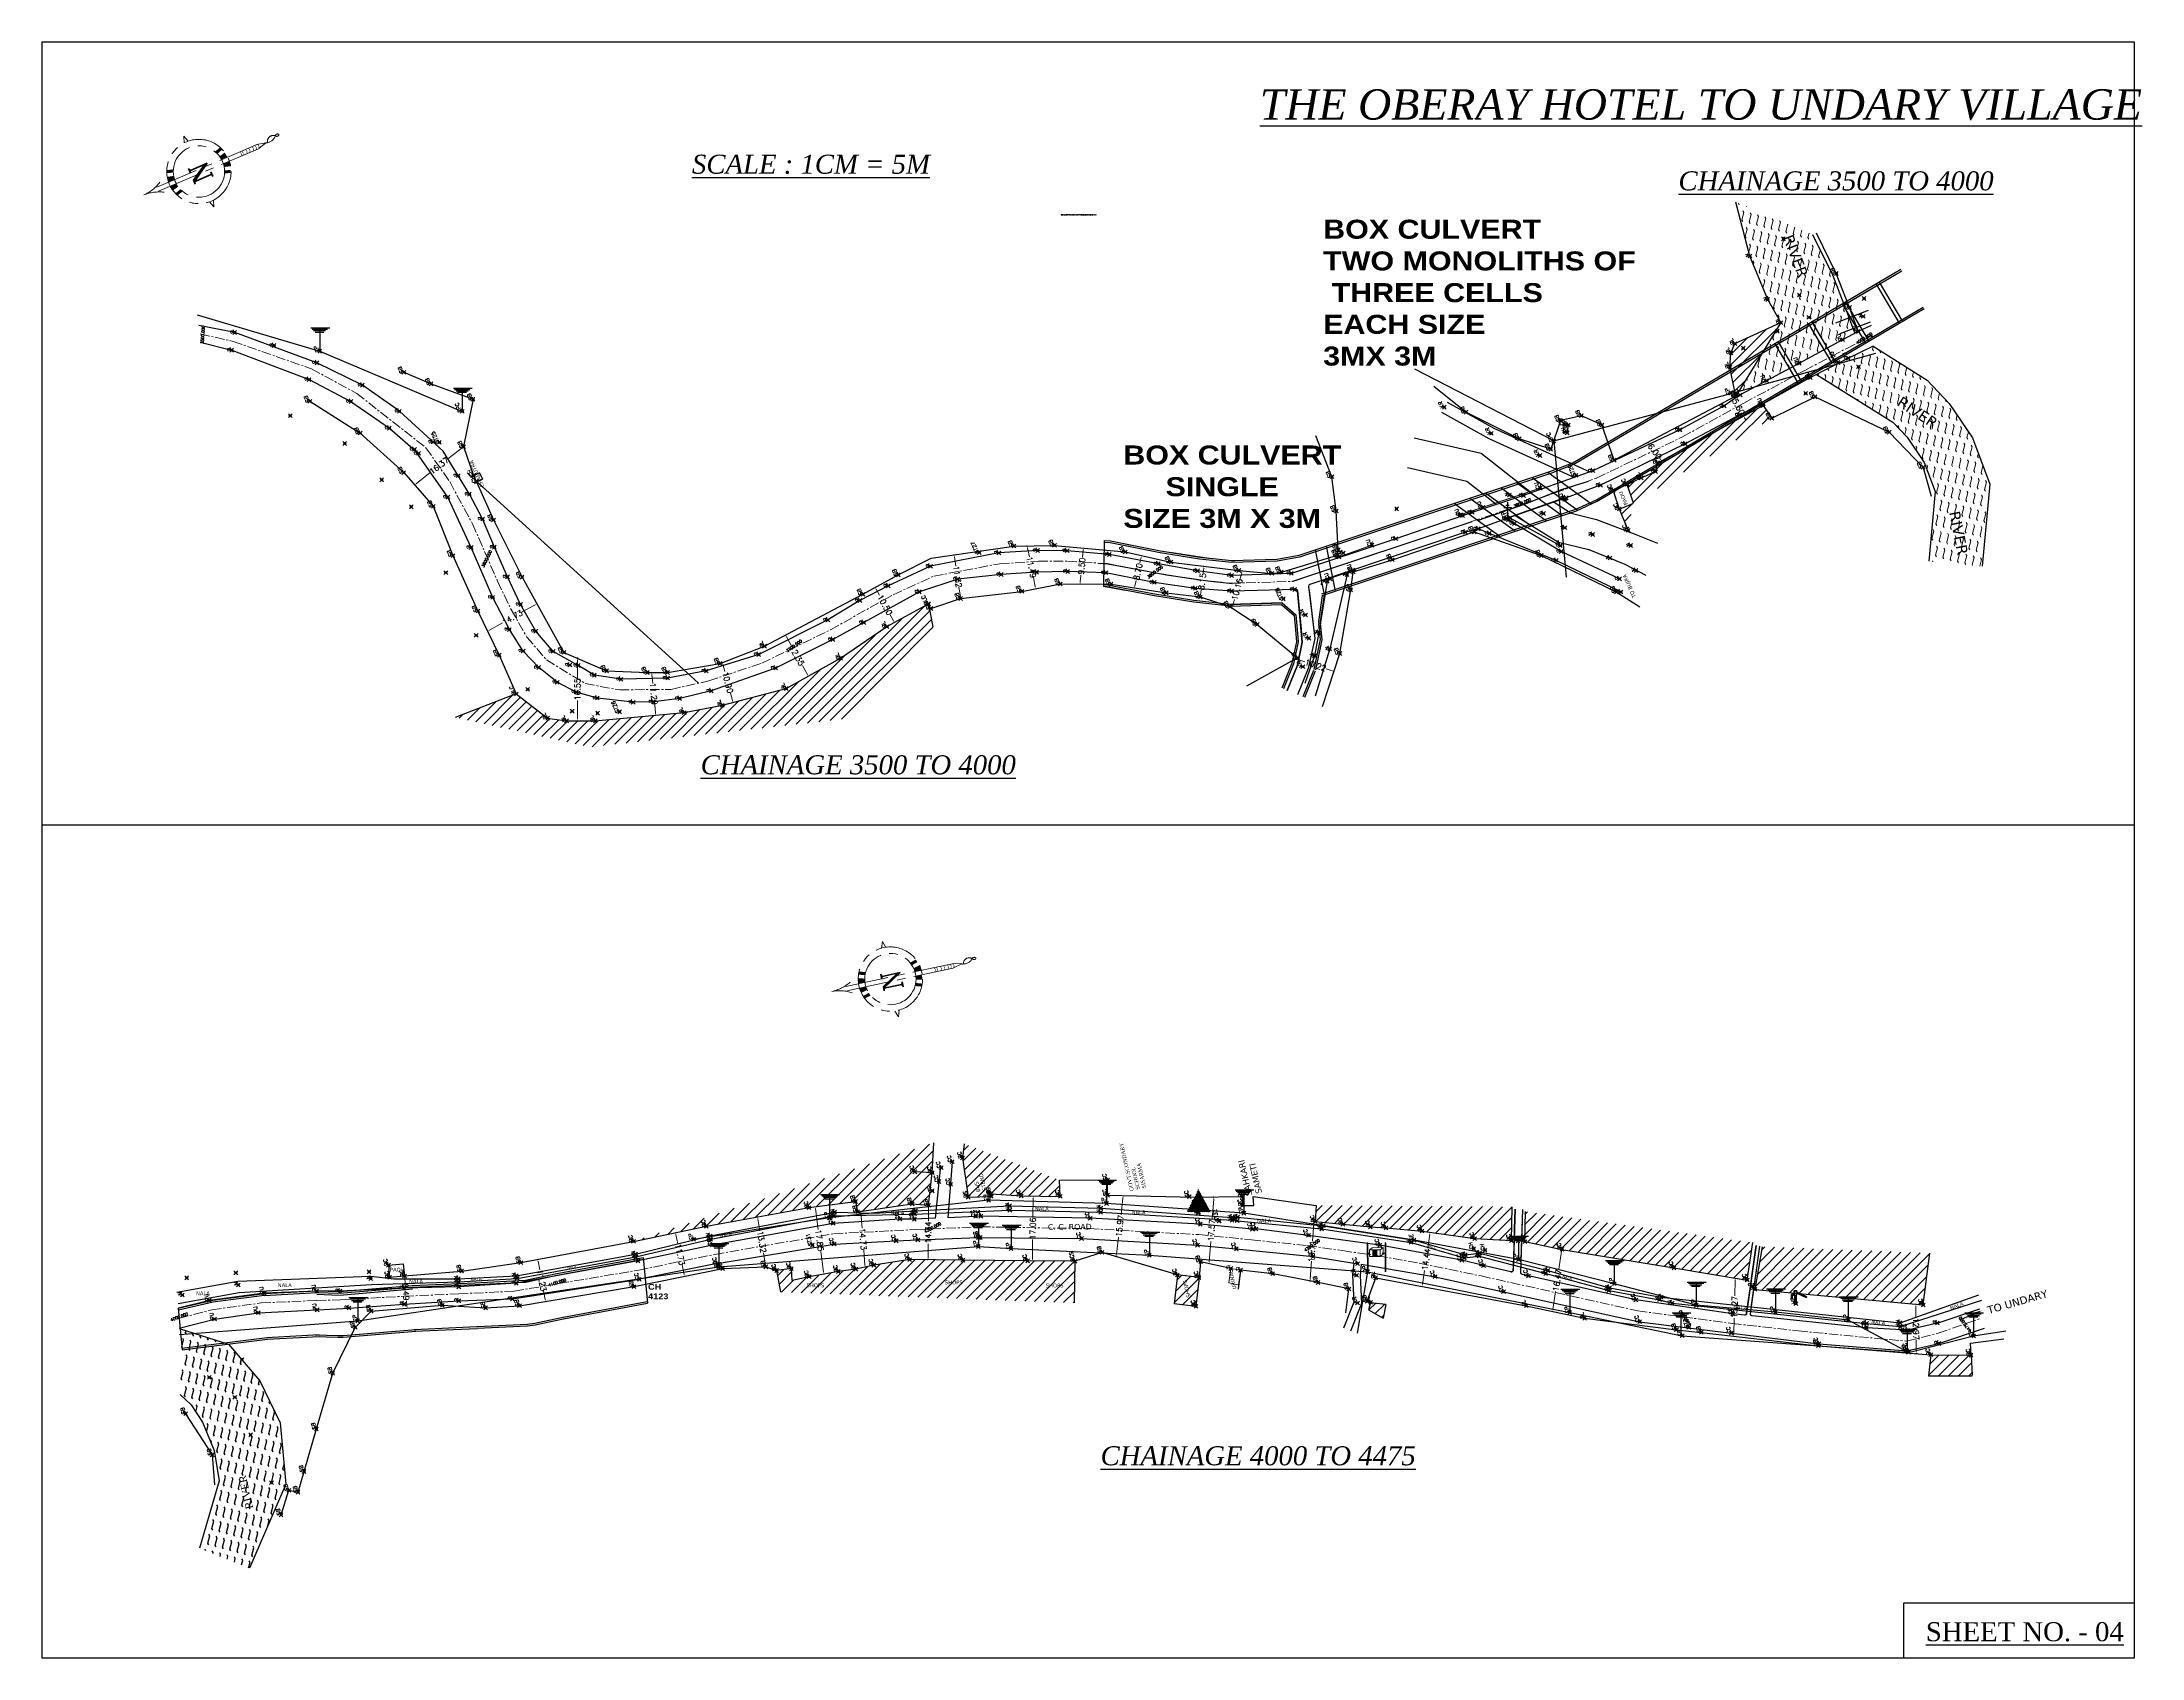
# Model space of a CAD drawing. Extents: x -8268 to 23638, y -6524 to 6806.
# Drawn here: x -2891 to -2339, y 2820 to 3245 of the extents above; entities that cross this region are included whole.
import ezdxf
from ezdxf.enums import TextEntityAlignment as Align

# ---------------------------------------------------------------- set-up
doc = ezdxf.new("R2010")
doc.units = 0
doc.header["$MEASUREMENT"] = 0
doc.header["$PDMODE"] = 35
doc.header["$PDSIZE"] = 0.5
for name, pattern in [('ACAD_ISO02W100', [15, 12, -3]), ('ACAD_ISO12W100', [21, 12, -3, 0, -3, 0, -3]), ('CENTERX2', [4, 2.5, -0.5, 0.5, -0.5]), ('DASHED', [0.75, 0.5, -0.25])]:
    doc.linetypes.add(name, pattern=pattern)
for name, color, linetype in [('2', 1, 'Continuous'), ('Chainage', 7, 'Continuous'), ('CULVERT', 140, 'Continuous'), ('DP', 7, 'Continuous'), ('HATCH', 6, 'Continuous'), ('HP', 7, 'Continuous'), ('T_LINE', 7, 'ACAD_ISO12W100'), ('TBM', 1, 'Continuous'), ('WATER TANK', 4, 'Continuous')]:
    doc.layers.add(name, color=color, linetype=linetype)
for name, color, linetype, lineweight in [('B.L', 221, 'Continuous', 30), ('C.C.ROAD', 56, 'Continuous', 30), ('center', 7, 'CENTERX2', 18), ('DRG', 6, 'Continuous', 30), ('EP', 5, 'Continuous', 30), ('FANCING', 6, 'SN-FENS', 30), ('KATCHA RASTA', 50, 'Continuous', 30), ('KSHARA LINE', 141, 'ACAD_ISO02W100', 18), ('NALA', 4, 'Continuous', 30), ('ROAD', 9, 'Continuous', 30), ('S-B', 240, 'DASHED', 30), ('TEXT', 7, 'Continuous', 30), ('WATER', 4, 'Continuous', 30)]:
    doc.layers.add(name, color=color, linetype=linetype, lineweight=lineweight)
doc.styles.add('Roman', font='romant.shx')
doc.styles.get("Standard").update_dxf_attribs({"font": 'simplex.shx'})
doc.styles.add('style19', font='', dxfattribs={"height": 5})
doc.styles.get('style19').set_extended_font_data('Swis721 Th BT')
doc.linetypes.add('SN-FENS', pattern='A,4.742525,["X",Standard,S=2,R=359.989802,X=0,Y=-1.002985],0.257475,-0.807891,5', length=10.807891)
doc.dimstyles.get("Standard").update_dxf_attribs({"dimtxt": 1.5, "dimasz": 0.5, "dimexe": 0.18, "dimexo": 0.0625, "dimgap": 0.09, "dimtad": 0, "dimzin": 0, "dimdsep": 46, "dimtxsty": 'Standard', "dimcen": 0.09, "dimclrd": 253, "dimclre": 253, "dimadec": 0, "dimazin": 0, "dimtfac": 1, "dimtofl": 0, "dimtmove": 0, "dimatfit": 3, "dimfxl": 0, "dimtolj": 1, "dimtzin": 0, "dimlwd": 13, "dimlwe": 13, "dimarcsym": 0})
pattern_1 = [(45, (-15584.7107, 1472.6477), (-1.32582521, 1.32582521), [])]
pattern_2 = [(45, (-26021.767, -1245.1004), (-1.32582521, 1.32582521), [])]
pattern_3 = [(75, (-15584.7107, 1472.6477), (-1.93185165, 0.5176381), [2, -2]), (120, (-15584.193, 1474.5795), (-1.93185165, 0.51763809), [0.5, -1.82842713, 0.5, -2.82842713])]

# ---------------------------------------------------------------- blocks, each defined once
blk = doc.blocks.new('North Arrow')
for p, q in [((0.11, 0.75), (0.49, 0.62)), ((0.49, 0.62), (0.11, 0.5))]:
    blk.add_line(p, q)
for points in [[(-1.76, 4.12, -0.127271), (-2.08, 2.96, -0.127271)], [(-1.76, 4.12, 0.127271), (-1.45, 2.96, 0.127271)], [(-1.76, -3.64, 0.308679), (-1.58, -4.31, -0.554214), (-1.6, -4.53, -0.604469), (-1.6, -4.32, 0.60541), (-1.76, -3.74, 0.60541)]]:
    blk.add_lwpolyline(points, format="xyb")
for points in [[(-1.9, 3.25), (-1.9, -2.25)], [(-1.64, 3.25), (-1.64, -2.25)], [(-3.64, 0.5), (-4.01, 0.62), (-3.64, 0.75)], [(-1.9, -2.25), (-1.9, -3.11)], [(-1.64, -2.25), (-1.64, -3.11)], [(-1.89, -3.12), (-1.76, -3.64), (-1.63, -3.12)]]:
    blk.add_lwpolyline(points)
at = {"const_width": 0.03}
for points in [[(-1.89, -2, 0.465825), (-1.63, -2, 0.465825)], [(-1.89, -2.12, 0.465825), (-1.63, -2.12, 0.465825)], [(-1.89, -2.36, 0.465825), (-1.63, -2.36, 0.465825)], [(-1.89, -2.55, 0.465825), (-1.63, -2.55, 0.465825)], [(-1.89, -2.78, 0.465825), (-1.63, -2.78, 0.465825)], [(-1.89, -2.95, 0.465825), (-1.63, -2.95, 0.465825)], [(-1.89, -3.12, 0.465825), (-1.63, -3.12, 0.465825)]]:
    blk.add_lwpolyline(points, format="xyb", dxfattribs=at)
for radius in [1.88, 1.5]:
    blk.add_circle((-1.76, 0.62), radius)
for points in [[(-2.19, 2.44), (-1.9, 2.49), (-2.1, 2.08), (-1.9, 2.1)], [(-1.33, 2.44), (-1.62, 2.49), (-1.42, 2.08), (-1.62, 2.1)], [(-2.56, 2.32), (-2.4, 2.38), (-2.46, 1.95), (-2.29, 2.02)], [(-0.95, 2.32), (-1.12, 2.38), (-1.06, 1.95), (-1.23, 2.02)], [(-2.56, -1.07), (-2.4, -1.13), (-2.46, -0.71), (-2.29, -0.78)], [(-2.19, -1.2), (-1.9, -1.24), (-2.1, -0.84), (-1.9, -0.85)], [(-1.33, -1.2), (-1.62, -1.24), (-1.42, -0.84), (-1.62, -0.85)], [(-0.95, -1.07), (-1.12, -1.13), (-1.06, -0.71), (-1.23, -0.78)]]:
    blk.add_solid(points)
at = {"style": 'Roman'}
blk.add_text('N', height=1.13, dxfattribs=at).set_placement((-2.45, -0.02), (-1.26, -0.02), align=Align.ALIGNED)
blk = doc.blocks.new('A$C52FD59D9')
at = {"layer": 'EP', "color": 1, "lineweight": 30}
for points in [[(-4.9, 13), (5.6, 13)], [(-4.2, 12.3), (4.3, 12.3)], [(0, 13), (0, 0)], [(-3.4, 11.5), (3.3, 11.5)], [(-2.6, 10.7), (2.4, 10.7)]]:
    blk.add_lwpolyline(points, dxfattribs=at)
blk = doc.blocks.new('EP')
at = {"layer": 'EP', "linetype": 'Continuous', "xscale": 0.1875, "yscale": 0.1875, "zscale": 0.1875}
blk.add_blockref('A$C52FD59D9', (0, 0), dxfattribs=at)
blk = doc.blocks.new('tf')
at = {"layer": 'DP', "color": 7, "lineweight": 9}
for p, q in [((-3.71, 12.09), (-3.67, -0.12)), ((-3.42, 12.09), (-3.39, -0.12)), ((3.79, 12.11), (3.83, -0.1)), ((4.08, 12.11), (4.11, -0.1))]:
    blk.add_line(p, q, dxfattribs=at)
at = {"layer": 'DP', "color": 7, "lineweight": 15}
for p, q in [((-2.8, 9.12), (-1.6, 10.06)), ((-2.8, 9.12), (1.73, 9.14)), ((-2.8, 9.12), (-2.79, 6.32)), ((-1.34, 9.13), (-1.34, 6.33)), ((-1.1, 9.13), (-1.09, 6.33)), ((-0.86, 9.13), (-0.85, 6.33)), ((-0.62, 9.13), (-0.61, 6.33)), ((-0.4, 9.13), (-0.4, 6.33)), ((-0.16, 9.13), (-0.15, 6.33)), ((0.08, 9.13), (0.09, 6.33)), ((0.29, 9.13), (0.29, 6.33)), ((1.73, 9.14), (2.93, 10.07)), ((1.74, 6.34), (1.73, 9.14)), ((2.93, 7.27), (2.93, 10.07)), ((-2.79, 7.72), (-3.69, 7.72)), ((-2.79, 7.56), (-3.69, 7.56)), ((-2.79, 6.32), (1.74, 6.34)), ((1.74, 6.34), (2.93, 7.27)), ((2.52, 7.74), (4.09, 7.74)), ((2.52, 7.57), (4.09, 7.58))]:
    blk.add_line(p, q, dxfattribs=at)
at = {"layer": 'DRG', "color": 7, "lineweight": 30}
for p, q in [((-3.71, 12.09), (-3.42, 12.09)), ((3.79, 12.11), (4.08, 12.11))]:
    blk.add_line(p, q, dxfattribs=at)
at = {"layer": 'DRG', "color": 7, "lineweight": 15}
blk.add_line((-1.6, 10.06), (2.93, 10.07), dxfattribs=at)
blk = doc.blocks.new('HP')
at = {"layer": 'HP', "color": 4, "linetype": 'CENTERX2', "lineweight": 40, "ltscale": 10}
for p, q in [((-4.1, 10.3), (-4.1, 6.1)), ((-1.1, 10.3), (-4.1, 10.3)), ((-4.1, 6.1), (-3.4, 6.1)), ((-3.4, 9.6), (-0.4, 9.6)), ((-3.4, 6.1), (-3.4, 9.6)), ((-1.1, 13.9), (-1.1, 10.3)), ((1.6, 13.9), (-1.1, 13.9)), ((-0.4, 9.6), (-0.4, 0)), ((-0.4, 0), (0.4, 0)), ((0.3, 0), (0.9, 0)), ((0.9, 10), (1.5, 10)), ((0.9, 0), (0.9, 10)), ((1.5, 12.5), (1.6, 13.9)), ((11.9, 7.7), (1.5, 12.5)), ((1.5, 11.8), (11.7, 7.1)), ((1.5, 10), (1.5, 11.8)), ((11.7, 7.1), (11.9, 7.7))]:
    blk.add_line(p, q, dxfattribs=at)
blk = doc.blocks.new('*D97')
at = {"layer": 'Defpoints', "color": 0}
for p in [(-2780.3, 3138.82), (-2793.22, 3128.75), (-2793.22, 3128.75)]:
    blk.add_point(p, dxfattribs=at)
at = {"layer": 'DP', "color": 253, "lineweight": 13}
for p, q in [((-2780.7, 3138.51), (-2784.44, 3135.6)), ((-2780.34, 3138.87), (-2780.42, 3138.96)), ((-2792.82, 3129.06), (-2789.09, 3131.97)), ((-2793.26, 3128.8), (-2793.33, 3128.89))]:
    blk.add_line(p, q, dxfattribs=at)
at = {"layer": 'DP', "color": 253}
for points in [[(-2780.75, 3138.57), (-2780.65, 3138.44), (-2780.3, 3138.82)], [(-2792.88, 3129.12), (-2792.77, 3128.99), (-2793.22, 3128.75)]]:
    blk.add_solid(points, dxfattribs=at)
at = {"layer": 'DP', "color": 0, "insert": (-2786.76, 3133.78), "char_height": 1.5, "attachment_point": 5, "rotation": 37.9329}
blk.add_mtext('\\A1;16.37', dxfattribs=at)
blk = doc.blocks.new('*D98')
at = {"layer": 'Defpoints', "color": 0}
for p in [(-2761.66, 3098.59), (-2761.04, 3097.48), (-2774.53, 3091.43)]:
    blk.add_point(p, dxfattribs=at)
at = {"layer": 'DP', "color": 253, "lineweight": 13}
for p, q in [((-2761.63, 3098.54), (-2760.95, 3097.32)), ((-2773.47, 3090.56), (-2770.05, 3092.46)), ((-2761.48, 3097.24), (-2764.9, 3095.33)), ((-2774.5, 3091.37), (-2773.82, 3090.16))]:
    blk.add_line(p, q, dxfattribs=at)
at = {"layer": 'DP', "color": 253}
for points in [[(-2761.52, 3097.31), (-2761.44, 3097.16), (-2761.04, 3097.48)], [(-2773.51, 3090.63), (-2773.43, 3090.48), (-2773.91, 3090.31)]]:
    blk.add_solid(points, dxfattribs=at)
at = {"layer": 'DP', "color": 0, "insert": (-2767.48, 3093.9), "char_height": 1.5, "attachment_point": 5, "rotation": 29.1175}
blk.add_mtext('\\A1;14.73', dxfattribs=at)
blk = doc.blocks.new('*D99')
at = {"layer": 'Defpoints', "color": 0}
for p in [(-2750.62, 3083.27), (-2750.63, 3066.72), (-2750.37, 3066.72)]:
    blk.add_point(p, dxfattribs=at)
at = {"layer": 'DP', "color": 253, "lineweight": 13}
for p, q in [((-2750.55, 3083.27), (-2750.18, 3083.27)), ((-2750.36, 3082.77), (-2750.36, 3077.94)), ((-2750.37, 3067.22), (-2750.37, 3072.04)), ((-2750.57, 3066.72), (-2750.19, 3066.72))]:
    blk.add_line(p, q, dxfattribs=at)
at = {"layer": 'DP', "color": 253}
for points in [[(-2750.44, 3082.77), (-2750.28, 3082.77), (-2750.36, 3083.27)], [(-2750.46, 3067.22), (-2750.29, 3067.22), (-2750.37, 3066.72)]]:
    blk.add_solid(points, dxfattribs=at)
at = {"layer": 'DP', "color": 0, "insert": (-2750.37, 3074.99), "char_height": 1.5, "attachment_point": 5, "rotation": 89.9504}
blk.add_mtext('\\A1;16.55', dxfattribs=at)
blk = doc.blocks.new('*D100')
at = {"layer": 'Defpoints', "color": 0}
for p in [(-2730.84, 3079.42), (-2729.8, 3068.18), (-2729.8, 3068.18)]:
    blk.add_point(p, dxfattribs=at)
at = {"layer": 'DP', "color": 253, "lineweight": 13}
for p, q in [((-2730.9, 3079.42), (-2731.02, 3079.41)), ((-2730.79, 3078.92), (-2730.57, 3076.56)), ((-2729.85, 3068.68), (-2730.06, 3071.04)), ((-2729.86, 3068.17), (-2729.98, 3068.16))]:
    blk.add_line(p, q, dxfattribs=at)
at = {"layer": 'DP', "color": 253}
for points in [[(-2730.71, 3078.93), (-2730.88, 3078.92), (-2730.84, 3079.42)], [(-2729.76, 3068.68), (-2729.93, 3068.67), (-2729.8, 3068.18)]]:
    blk.add_solid(points, dxfattribs=at)
at = {"layer": 'DP', "color": 0, "insert": (-2730.32, 3073.8), "char_height": 1.5, "attachment_point": 5, "rotation": 275.2744}
blk.add_mtext('\\A1;11.29', dxfattribs=at)
blk = doc.blocks.new('*D101')
at = {"layer": 'Defpoints', "color": 0}
for p in [(-2712.12, 3082.1), (-2709.49, 3071.53), (-2709.36, 3071.56)]:
    blk.add_point(p, dxfattribs=at)
at = {"layer": 'DP', "color": 253, "lineweight": 13}
for p, q in [((-2712.19, 3082.08), (-2712.43, 3082.02)), ((-2712.13, 3081.58), (-2711.62, 3079.65)), ((-2709.62, 3072.01), (-2710.13, 3073.95)), ((-2709.42, 3071.55), (-2709.66, 3071.48))]:
    blk.add_line(p, q, dxfattribs=at)
at = {"layer": 'DP', "color": 253}
for points in [[(-2712.05, 3081.6), (-2712.21, 3081.56), (-2712.26, 3082.06)], [(-2709.54, 3072.03), (-2709.7, 3071.99), (-2709.49, 3071.53)]]:
    blk.add_solid(points, dxfattribs=at)
at = {"layer": 'DP', "color": 0, "insert": (-2710.88, 3076.8), "char_height": 1.5, "attachment_point": 5, "rotation": 284.7253}
blk.add_mtext('\\A1;10.90', dxfattribs=at)
blk = doc.blocks.new('*D102')
at = {"layer": 'Defpoints', "color": 0}
for p in [(-2695.7, 3089.24), (-2689.68, 3078.45), (-2689.68, 3078.45)]:
    blk.add_point(p, dxfattribs=at)
at = {"layer": 'DP', "color": 253, "lineweight": 13}
for p, q in [((-2695.64, 3089.27), (-2695.54, 3089.32)), ((-2695.45, 3088.8), (-2694.13, 3086.42)), ((-2689.92, 3078.89), (-2691.25, 3081.27)), ((-2689.62, 3078.48), (-2689.52, 3078.54))]:
    blk.add_line(p, q, dxfattribs=at)
at = {"layer": 'DP', "color": 253}
for points in [[(-2695.38, 3088.84), (-2695.53, 3088.76), (-2695.7, 3089.24)], [(-2689.85, 3078.93), (-2690, 3078.85), (-2689.68, 3078.45)]]:
    blk.add_solid(points, dxfattribs=at)
at = {"layer": 'DP', "color": 0, "insert": (-2692.69, 3083.84), "char_height": 1.5, "attachment_point": 5, "rotation": 299.1721}
blk.add_mtext('\\A1;12.35', dxfattribs=at)
blk = doc.blocks.new('*D103')
at = {"layer": 'Defpoints', "color": 0}
for p in [(-2672.96, 3101.3), (-2667.9, 3092.1), (-2667.04, 3092.57)]:
    blk.add_point(p, dxfattribs=at)
at = {"layer": 'DP', "color": 253, "lineweight": 13}
for p, q in [((-2672.9, 3101.33), (-2671.94, 3101.85)), ((-2671.86, 3101.33), (-2670.99, 3099.75)), ((-2667.28, 3093.01), (-2668.15, 3094.59)), ((-2667.85, 3092.13), (-2666.88, 3092.66))]:
    blk.add_line(p, q, dxfattribs=at)
at = {"layer": 'DP', "color": 253}
for points in [[(-2671.79, 3101.37), (-2671.93, 3101.29), (-2672.1, 3101.77)], [(-2667.21, 3093.05), (-2667.35, 3092.97), (-2667.04, 3092.57)]]:
    blk.add_solid(points, dxfattribs=at)
at = {"layer": 'DP', "color": 0, "insert": (-2669.57, 3097.17), "char_height": 1.5, "attachment_point": 5, "rotation": 298.8083}
blk.add_mtext('\\A1;10.50', dxfattribs=at)
blk = doc.blocks.new('*D104')
at = {"layer": 'Defpoints', "color": 0}
for p in [(-2651.33, 3110.36), (-2651.33, 3110.36), (-2649.64, 3098.86)]:
    blk.add_point(p, dxfattribs=at)
at = {"layer": 'DP', "color": 253, "lineweight": 13}
for p, q in [((-2651.39, 3110.35), (-2651.51, 3110.34)), ((-2651.26, 3109.87), (-2650.89, 3107.39)), ((-2649.71, 3099.36), (-2650.08, 3101.84)), ((-2649.58, 3098.87), (-2649.46, 3098.89))]:
    blk.add_line(p, q, dxfattribs=at)
at = {"layer": 'DP', "color": 253}
for points in [[(-2651.18, 3109.88), (-2651.34, 3109.86), (-2651.33, 3110.36)], [(-2649.63, 3099.37), (-2649.79, 3099.35), (-2649.64, 3098.86)]]:
    blk.add_solid(points, dxfattribs=at)
at = {"layer": 'DP', "color": 0, "insert": (-2650.49, 3104.61), "char_height": 1.5, "attachment_point": 5, "rotation": 278.3674}
blk.add_mtext('\\A1;11.62', dxfattribs=at)
blk = doc.blocks.new('*D105')
at = {"layer": 'Defpoints', "color": 0}
for p in [(-2632.13, 3112.72), (-2629.96, 3101.44), (-2629.96, 3101.44)]:
    blk.add_point(p, dxfattribs=at)
at = {"layer": 'DP', "color": 253, "lineweight": 13}
for p, q in [((-2632.19, 3112.71), (-2632.31, 3112.69)), ((-2632.04, 3112.23), (-2631.57, 3109.8)), ((-2630.05, 3101.93), (-2630.52, 3104.36)), ((-2630.02, 3101.43), (-2630.14, 3101.4))]:
    blk.add_line(p, q, dxfattribs=at)
at = {"layer": 'DP', "color": 253}
for points in [[(-2631.95, 3112.25), (-2632.12, 3112.22), (-2632.13, 3112.72)], [(-2629.97, 3101.94), (-2630.14, 3101.91), (-2629.96, 3101.44)]]:
    blk.add_solid(points, dxfattribs=at)
at = {"layer": 'DP', "color": 0, "insert": (-2631.05, 3107.08), "char_height": 1.5, "attachment_point": 5, "rotation": 280.8894}
blk.add_mtext('\\A1;11.49', dxfattribs=at)
blk = doc.blocks.new('*D106')
at = {"layer": 'Defpoints', "color": 0}
for p in [(-2617.36, 3112.13), (-2617.36, 3112.13), (-2618.23, 3102.67)]:
    blk.add_point(p, dxfattribs=at)
at = {"layer": 'DP', "color": 253, "lineweight": 13}
for p, q in [((-2617.41, 3111.63), (-2617.58, 3109.77)), ((-2617.3, 3112.13), (-2617.18, 3112.11)), ((-2618.19, 3103.17), (-2618.01, 3105.04)), ((-2618.29, 3102.68), (-2618.41, 3102.69))]:
    blk.add_line(p, q, dxfattribs=at)
at = {"layer": 'DP', "color": 253}
for points in [[(-2617.49, 3111.64), (-2617.32, 3111.63), (-2617.36, 3112.13)], [(-2618.27, 3103.18), (-2618.1, 3103.16), (-2618.23, 3102.67)]]:
    blk.add_solid(points, dxfattribs=at)
at = {"layer": 'DP', "color": 0, "insert": (-2617.8, 3107.4), "char_height": 1.5, "attachment_point": 5, "rotation": 84.7291}
blk.add_mtext('\\A1;9.50', dxfattribs=at)
blk = doc.blocks.new('*D107')
at = {"layer": 'Defpoints', "color": 0}
for p in [(-2602.08, 3110.17), (-2602.08, 3110.17), (-2603.95, 3101.67)]:
    blk.add_point(p, dxfattribs=at)
at = {"layer": 'DP', "color": 253, "lineweight": 13}
for p, q in [((-2602.19, 3109.68), (-2602.5, 3108.24)), ((-2602.14, 3110.18), (-2602.26, 3110.21)), ((-2603.84, 3102.16), (-2603.53, 3103.6)), ((-2604.01, 3101.68), (-2604.13, 3101.71))]:
    blk.add_line(p, q, dxfattribs=at)
at = {"layer": 'DP', "color": 253}
for points in [[(-2602.27, 3109.7), (-2602.11, 3109.66), (-2602.08, 3110.17)], [(-2603.93, 3102.18), (-2603.76, 3102.14), (-2603.95, 3101.67)]]:
    blk.add_solid(points, dxfattribs=at)
at = {"layer": 'DP', "color": 0, "insert": (-2603.02, 3105.92), "char_height": 1.5, "attachment_point": 5, "rotation": 77.5707}
blk.add_mtext('\\A1;8.70', dxfattribs=at)
blk = doc.blocks.new('*D108')
at = {"layer": 'Defpoints', "color": 0}
for p in [(-2585.64, 3107.37), (-2585.64, 3107.37), (-2586.65, 3099.28)]:
    blk.add_point(p, dxfattribs=at)
at = {"layer": 'DP', "color": 253, "lineweight": 13}
for p, q in [((-2585.7, 3106.87), (-2585.87, 3105.54)), ((-2585.7, 3107.38), (-2585.81, 3107.39)), ((-2586.71, 3099.29), (-2586.83, 3099.3)), ((-2586.59, 3099.78), (-2586.42, 3101.11))]:
    blk.add_line(p, q, dxfattribs=at)
at = {"layer": 'DP', "color": 253}
for points in [[(-2585.78, 3106.88), (-2585.62, 3106.86), (-2585.64, 3107.37)], [(-2586.67, 3099.79), (-2586.51, 3099.77), (-2586.65, 3099.28)]]:
    blk.add_solid(points, dxfattribs=at)
at = {"layer": 'DP', "color": 0, "insert": (-2586.14, 3103.33), "char_height": 1.5, "attachment_point": 5, "rotation": 82.8426}
blk.add_mtext('\\A1;8.15', dxfattribs=at)
blk = doc.blocks.new('*D109')
at = {"layer": 'Defpoints', "color": 0}
for p in [(-2575.62, 3106.15), (-2575.62, 3106.15), (-2578.26, 3096.34)]:
    blk.add_point(p, dxfattribs=at)
at = {"layer": 'DP', "color": 253, "lineweight": 13}
for p, q in [((-2575.75, 3105.66), (-2576.22, 3103.91)), ((-2575.56, 3106.13), (-2575.44, 3106.1)), ((-2578.13, 3096.82), (-2577.66, 3098.57)), ((-2578.2, 3096.32), (-2578.08, 3096.29))]:
    blk.add_line(p, q, dxfattribs=at)
at = {"layer": 'DP', "color": 253}
for points in [[(-2575.83, 3105.69), (-2575.67, 3105.64), (-2575.62, 3106.15)], [(-2578.21, 3096.84), (-2578.05, 3096.8), (-2578.26, 3096.34)]]:
    blk.add_solid(points, dxfattribs=at)
at = {"layer": 'DP', "color": 0, "insert": (-2576.94, 3101.24), "char_height": 1.5, "attachment_point": 5, "rotation": 74.9378}
blk.add_mtext('\\A1;10.16', dxfattribs=at)
blk = doc.blocks.new('*D110')
at = {"layer": 'Defpoints', "color": 0}
for p in [(-2561.08, 3083.24), (-2551.48, 3079.71), (-2551.38, 3080.02)]:
    blk.add_point(p, dxfattribs=at)
at = {"layer": 'DP', "color": 253, "lineweight": 13}
for p, q in [((-2561.1, 3083.18), (-2561.24, 3082.76)), ((-2560.71, 3082.77), (-2559.13, 3082.25)), ((-2551.96, 3079.87), (-2553.53, 3080.39)), ((-2551.4, 3079.96), (-2551.54, 3079.54))]:
    blk.add_line(p, q, dxfattribs=at)
at = {"layer": 'DP', "color": 253}
for points in [[(-2560.68, 3082.85), (-2560.73, 3082.69), (-2561.18, 3082.93)], [(-2551.93, 3079.94), (-2551.98, 3079.79), (-2551.48, 3079.71)]]:
    blk.add_solid(points, dxfattribs=at)
at = {"layer": 'DP', "color": 0, "insert": (-2556.33, 3081.32), "char_height": 1.5, "attachment_point": 5, "rotation": 341.6436}
blk.add_mtext('\\A1;10.22', dxfattribs=at)
blk = doc.blocks.new('*D111')
at = {"layer": 'Defpoints', "color": 0}
for p in [(-2468.92, 3139.95), (-2468.92, 3139.95), (-2465.35, 3135.13)]:
    blk.add_point(p, dxfattribs=at)
at = {"layer": 'DP', "color": 253, "lineweight": 13}
for p, q in [((-2468.97, 3139.91), (-2469.06, 3139.84)), ((-2468.62, 3139.55), (-2468.55, 3139.45)), ((-2465.64, 3135.53), (-2465.72, 3135.63)), ((-2465.4, 3135.09), (-2465.49, 3135.02))]:
    blk.add_line(p, q, dxfattribs=at)
at = {"layer": 'DP', "color": 253}
for points in [[(-2468.55, 3139.6), (-2468.69, 3139.5), (-2468.92, 3139.95)], [(-2465.58, 3135.58), (-2465.71, 3135.48), (-2465.35, 3135.13)]]:
    blk.add_solid(points, dxfattribs=at)
at = {"layer": 'DP', "color": 0, "insert": (-2467.13, 3137.54), "char_height": 1.5, "attachment_point": 5, "rotation": 306.5479}
blk.add_mtext('\\A1;6.00', dxfattribs=at)
blk = doc.blocks.new('*D112')
at = {"layer": 'Defpoints', "color": 0}
for p in [(-2446.46, 3151.74), (-2443.79, 3146.82), (-2443.79, 3146.82)]:
    blk.add_point(p, dxfattribs=at)
at = {"layer": 'DP', "color": 253, "lineweight": 13}
for p, q in [((-2446.7, 3152.18), (-2446.94, 3152.62)), ((-2446.41, 3151.77), (-2446.3, 3151.83)), ((-2443.74, 3146.85), (-2443.63, 3146.9)), ((-2443.55, 3146.38), (-2443.31, 3145.94))]:
    blk.add_line(p, q, dxfattribs=at)
at = {"layer": 'DP', "color": 253}
for points in [[(-2446.63, 3152.22), (-2446.77, 3152.14), (-2446.46, 3151.74)], [(-2443.48, 3146.42), (-2443.63, 3146.34), (-2443.79, 3146.82)]]:
    blk.add_solid(points, dxfattribs=at)
at = {"layer": 'DP', "color": 0, "insert": (-2445.13, 3149.28), "char_height": 1.5, "attachment_point": 5, "rotation": 298.4667}
blk.add_mtext('\\A1;5.60', dxfattribs=at)
blk = doc.blocks.new('TP')
at = {"layer": 'T_LINE', "color": 0, "linetype": 'Continuous'}
for p, q in [((-1.29, 3.22), (1.29, 3.22)), ((-0.68, 4.05), (0.58, 4.05)), ((0, 5.11), (0, 0))]:
    blk.add_line(p, q, dxfattribs=at)
blk = doc.blocks.new('*D113')
at = {"layer": 'Defpoints', "color": 0}
for p in [(-2795.85, 2920.71), (-2795.16, 2912.24), (-2795.16, 2912.24)]:
    blk.add_point(p, dxfattribs=at)
at = {"layer": 'DP', "color": 253, "lineweight": 13}
for p, q in [((-2795.79, 2920.71), (-2795.67, 2920.72)), ((-2795.81, 2920.21), (-2795.7, 2918.81)), ((-2795.2, 2912.74), (-2795.31, 2914.14)), ((-2795.1, 2912.25), (-2794.98, 2912.26))]:
    blk.add_line(p, q, dxfattribs=at)
at = {"layer": 'DP', "color": 253}
for points in [[(-2795.73, 2920.22), (-2795.89, 2920.2), (-2795.85, 2920.71)], [(-2795.12, 2912.75), (-2795.28, 2912.74), (-2795.16, 2912.24)]]:
    blk.add_solid(points, dxfattribs=at)
at = {"layer": 'DP', "color": 0, "insert": (-2795.51, 2916.48), "char_height": 1.5, "attachment_point": 5, "rotation": 274.6921}
blk.add_mtext('\\A1;8.49', dxfattribs=at)
blk = doc.blocks.new('*D114')
at = {"layer": 'Defpoints', "color": 0}
for p in [(-2760.83, 2925.05), (-2760.53, 2925.11), (-2758.45, 2914.07)]:
    blk.add_point(p, dxfattribs=at)
at = {"layer": 'DP', "color": 253, "lineweight": 13}
for p, q in [((-2760.59, 2925.1), (-2761.01, 2925.02)), ((-2760.74, 2924.56), (-2760.31, 2922.29)), ((-2758.84, 2914.51), (-2759.27, 2916.78)), ((-2758.51, 2914.06), (-2758.92, 2913.98))]:
    blk.add_line(p, q, dxfattribs=at)
at = {"layer": 'DP', "color": 253}
for points in [[(-2760.65, 2924.58), (-2760.82, 2924.55), (-2760.83, 2925.05)], [(-2758.75, 2914.52), (-2758.92, 2914.49), (-2758.74, 2914.02)]]:
    blk.add_solid(points, dxfattribs=at)
at = {"layer": 'DP', "color": 0, "insert": (-2759.79, 2919.54), "char_height": 1.5, "attachment_point": 5, "rotation": 280.6956}
blk.add_mtext('\\A1;11.23', dxfattribs=at)
blk = doc.blocks.new('*D115')
at = {"layer": 'Defpoints', "color": 0}
for p in [(-2724.49, 2932.14), (-2722.26, 2920.62), (-2722.14, 2920.65)]:
    blk.add_point(p, dxfattribs=at)
at = {"layer": 'DP', "color": 253, "lineweight": 13}
for p, q in [((-2724.55, 2932.13), (-2724.78, 2932.08)), ((-2724.5, 2931.63), (-2723.99, 2929.12)), ((-2722.36, 2921.11), (-2722.87, 2923.62)), ((-2722.2, 2920.63), (-2722.43, 2920.59))]:
    blk.add_line(p, q, dxfattribs=at)
at = {"layer": 'DP', "color": 253}
for points in [[(-2724.42, 2931.64), (-2724.58, 2931.61), (-2724.6, 2932.12)], [(-2722.27, 2921.13), (-2722.44, 2921.1), (-2722.26, 2920.62)]]:
    blk.add_solid(points, dxfattribs=at)
at = {"layer": 'DP', "color": 0, "insert": (-2723.43, 2926.37), "char_height": 1.5, "attachment_point": 5, "rotation": 281.5413}
blk.add_mtext('\\A1;11.73', dxfattribs=at)
blk = doc.blocks.new('*D116')
at = {"layer": 'Defpoints', "color": 0}
for p in [(-2703, 2936.25), (-2703, 2936.25), (-2700.85, 2923.1)]:
    blk.add_point(p, dxfattribs=at)
at = {"layer": 'DP', "color": 253, "lineweight": 13}
for p, q in [((-2703.06, 2936.24), (-2703.18, 2936.22)), ((-2702.92, 2935.76), (-2702.4, 2932.58)), ((-2700.93, 2923.59), (-2701.45, 2926.77)), ((-2700.79, 2923.11), (-2700.67, 2923.13))]:
    blk.add_line(p, q, dxfattribs=at)
at = {"layer": 'DP', "color": 253}
for points in [[(-2702.83, 2935.77), (-2703, 2935.74), (-2703, 2936.25)], [(-2700.85, 2923.61), (-2701.01, 2923.58), (-2700.85, 2923.1)]]:
    blk.add_solid(points, dxfattribs=at)
at = {"layer": 'DP', "color": 0, "insert": (-2701.92, 2929.67), "char_height": 1.5, "attachment_point": 5, "rotation": 279.2695}
blk.add_mtext('\\A1;13.32', dxfattribs=at)
blk = doc.blocks.new('*D117')
at = {"layer": 'Defpoints', "color": 0}
for p in [(-2687.87, 2938.9), (-2685.63, 2921.19), (-2685.63, 2921.19)]:
    blk.add_point(p, dxfattribs=at)
at = {"layer": 'DP', "color": 253, "lineweight": 13}
for p, q in [((-2687.81, 2938.91), (-2687.69, 2938.92)), ((-2687.81, 2938.41), (-2687.12, 2932.97)), ((-2685.69, 2921.69), (-2686.38, 2927.12)), ((-2685.56, 2921.2), (-2685.45, 2921.21))]:
    blk.add_line(p, q, dxfattribs=at)
at = {"layer": 'DP', "color": 253}
for points in [[(-2687.73, 2938.42), (-2687.89, 2938.4), (-2687.87, 2938.9)], [(-2685.61, 2921.7), (-2685.77, 2921.68), (-2685.63, 2921.19)]]:
    blk.add_solid(points, dxfattribs=at)
at = {"layer": 'DP', "color": 0, "insert": (-2686.75, 2930.05), "char_height": 1.5, "attachment_point": 5, "rotation": 277.2239}
blk.add_mtext('\\A1;17.85', dxfattribs=at)
blk = doc.blocks.new('*D118')
at = {"layer": 'Defpoints', "color": 0}
for p in [(-2675.98, 2937.72), (-2674.82, 2923.04), (-2674.76, 2923.04)]:
    blk.add_point(p, dxfattribs=at)
at = {"layer": 'DP', "color": 253, "lineweight": 13}
for p, q in [((-2675.92, 2937.73), (-2675.74, 2937.74)), ((-2675.88, 2937.23), (-2675.57, 2933.32)), ((-2674.8, 2923.54), (-2675.11, 2927.45)), ((-2674.76, 2923.04), (-2674.59, 2923.06))]:
    blk.add_line(p, q, dxfattribs=at)
at = {"layer": 'DP', "color": 253}
for points in [[(-2675.8, 2937.24), (-2675.96, 2937.22), (-2675.92, 2937.73)], [(-2674.72, 2923.55), (-2674.89, 2923.54), (-2674.76, 2923.04)]]:
    blk.add_solid(points, dxfattribs=at)
at = {"layer": 'DP', "color": 0, "insert": (-2675.34, 2930.39), "char_height": 1.5, "attachment_point": 5, "rotation": 274.5012}
blk.add_mtext('\\A1;14.73', dxfattribs=at)
blk = doc.blocks.new('*D119')
at = {"layer": 'Defpoints', "color": 0}
for p in [(-2658.1, 2939.29), (-2658.22, 2924.95), (-2658.22, 2924.95)]:
    blk.add_point(p, dxfattribs=at)
at = {"layer": 'DP', "color": 253, "lineweight": 13}
for p, q in [((-2658.1, 2938.79), (-2658.13, 2935.1)), ((-2658.03, 2939.29), (-2657.92, 2939.29)), ((-2658.21, 2925.45), (-2658.18, 2929.14)), ((-2658.28, 2924.95), (-2658.4, 2924.96))]:
    blk.add_line(p, q, dxfattribs=at)
at = {"layer": 'DP', "color": 253}
for points in [[(-2658.18, 2938.79), (-2658.02, 2938.79), (-2658.1, 2939.29)], [(-2658.3, 2925.45), (-2658.13, 2925.45), (-2658.22, 2924.95)]]:
    blk.add_solid(points, dxfattribs=at)
at = {"layer": 'DP', "color": 0, "insert": (-2658.16, 2932.12), "char_height": 1.5, "attachment_point": 5, "rotation": 89.5074}
blk.add_mtext('\\A1;14.34', dxfattribs=at)
blk = doc.blocks.new('*D120')
at = {"layer": 'Defpoints', "color": 0}
for p in [(-2630.58, 2941.72), (-2630.58, 2941.72), (-2630.79, 2924.66)]:
    blk.add_point(p, dxfattribs=at)
at = {"layer": 'DP', "color": 253, "lineweight": 13}
for p, q in [((-2630.64, 2941.72), (-2630.76, 2941.73)), ((-2630.58, 2941.22), (-2630.65, 2936.1)), ((-2630.79, 2925.16), (-2630.72, 2930.28)), ((-2630.86, 2924.66), (-2630.97, 2924.66))]:
    blk.add_line(p, q, dxfattribs=at)
at = {"layer": 'DP', "color": 253}
for points in [[(-2630.67, 2941.22), (-2630.5, 2941.22), (-2630.58, 2941.72)], [(-2630.87, 2925.16), (-2630.7, 2925.16), (-2630.79, 2924.66)]]:
    blk.add_solid(points, dxfattribs=at)
at = {"layer": 'DP', "color": 0, "insert": (-2630.68, 2933.19), "char_height": 1.5, "attachment_point": 5, "rotation": 89.2703}
blk.add_mtext('\\A1;17.06', dxfattribs=at)
blk = doc.blocks.new('*D121')
at = {"layer": 'Defpoints', "color": 0}
for p in [(-2607.64, 2941.87), (-2609.41, 2926), (-2608.69, 2925.92)]:
    blk.add_point(p, dxfattribs=at)
at = {"layer": 'DP', "color": 253, "lineweight": 13}
for p, q in [((-2607.58, 2941.86), (-2606.74, 2941.77)), ((-2606.98, 2941.29), (-2607.48, 2936.78)), ((-2608.64, 2926.42), (-2608.13, 2930.92)), ((-2609.35, 2925.99), (-2608.51, 2925.9))]:
    blk.add_line(p, q, dxfattribs=at)
at = {"layer": 'DP', "color": 253}
for points in [[(-2607.06, 2941.3), (-2606.89, 2941.28), (-2606.92, 2941.79)], [(-2608.72, 2926.42), (-2608.55, 2926.41), (-2608.69, 2925.92)]]:
    blk.add_solid(points, dxfattribs=at)
at = {"layer": 'DP', "color": 0, "insert": (-2607.81, 2933.85), "char_height": 1.5, "attachment_point": 5, "rotation": 83.6399}
blk.add_mtext('\\A1;15.97', dxfattribs=at)
blk = doc.blocks.new('*D122')
at = {"layer": 'Defpoints', "color": 0}
for p in [(-2583.06, 2941.48), (-2583.06, 2941.48), (-2584.32, 2923.95)]:
    blk.add_point(p, dxfattribs=at)
at = {"layer": 'DP', "color": 253, "lineweight": 13}
for p, q in [((-2583.1, 2940.98), (-2583.48, 2935.66)), ((-2583.12, 2941.49), (-2583.24, 2941.5)), ((-2584.29, 2924.45), (-2583.9, 2929.78)), ((-2584.39, 2923.96), (-2584.5, 2923.97))]:
    blk.add_line(p, q, dxfattribs=at)
at = {"layer": 'DP', "color": 253}
for points in [[(-2583.18, 2940.99), (-2583.02, 2940.98), (-2583.06, 2941.48)], [(-2584.37, 2924.46), (-2584.21, 2924.45), (-2584.32, 2923.95)]]:
    blk.add_solid(points, dxfattribs=at)
at = {"layer": 'DP', "color": 0, "insert": (-2583.69, 2932.72), "char_height": 1.5, "attachment_point": 5, "rotation": 85.8823}
blk.add_mtext('\\A1;17.57', dxfattribs=at)
blk = doc.blocks.new('*D123')
at = {"layer": 'Defpoints', "color": 0}
for p in [(-2556.43, 2935.01), (-2557.75, 2919.35), (-2557.38, 2919.33)]:
    blk.add_point(p, dxfattribs=at)
at = {"layer": 'DP', "color": 253, "lineweight": 13}
for p, q in [((-2556.83, 2934.54), (-2557.12, 2929.82)), ((-2556.5, 2935.02), (-2556.98, 2935.05)), ((-2557.72, 2919.85), (-2557.43, 2924.57)), ((-2557.44, 2919.34), (-2557.93, 2919.36))]:
    blk.add_line(p, q, dxfattribs=at)
at = {"layer": 'DP', "color": 253}
for points in [[(-2556.91, 2934.54), (-2556.75, 2934.53), (-2556.8, 2935.03)], [(-2557.8, 2919.86), (-2557.63, 2919.85), (-2557.75, 2919.35)]]:
    blk.add_solid(points, dxfattribs=at)
at = {"layer": 'DP', "color": 0, "insert": (-2557.27, 2927.19), "char_height": 1.5, "attachment_point": 5, "rotation": 86.5532}
blk.add_mtext('\\A1;15.71', dxfattribs=at)
blk = doc.blocks.new('*D124')
at = {"layer": 'Defpoints', "color": 0}
for p in [(-2526.22, 2932.22), (-2525.69, 2932.15), (-2527.75, 2917.85)]:
    blk.add_point(p, dxfattribs=at)
at = {"layer": 'DP', "color": 253, "lineweight": 13}
for p, q in [((-2526.29, 2931.73), (-2526.82, 2928.03)), ((-2525.75, 2932.15), (-2526.39, 2932.25)), ((-2528.21, 2918.42), (-2527.67, 2922.12)), ((-2527.81, 2917.86), (-2528.46, 2917.95))]:
    blk.add_line(p, q, dxfattribs=at)
at = {"layer": 'DP', "color": 253}
for points in [[(-2526.37, 2931.74), (-2526.2, 2931.72), (-2526.22, 2932.22)], [(-2528.29, 2918.44), (-2528.12, 2918.41), (-2528.28, 2917.93)]]:
    blk.add_solid(points, dxfattribs=at)
at = {"layer": 'DP', "color": 0, "insert": (-2527.25, 2925.08), "char_height": 1.5, "attachment_point": 5, "rotation": 81.7929}
blk.add_mtext('\\A1;14.44', dxfattribs=at)
blk = doc.blocks.new('*D125')
at = {"layer": 'Defpoints', "color": 0}
for p in [(-2491.56, 2927.69), (-2494.01, 2911.4), (-2494.01, 2911.4)]:
    blk.add_point(p, dxfattribs=at)
at = {"layer": 'DP', "color": 253, "lineweight": 13}
for p, q in [((-2491.64, 2927.19), (-2492.35, 2922.46)), ((-2491.5, 2927.68), (-2491.38, 2927.66)), ((-2493.93, 2911.89), (-2493.22, 2916.63)), ((-2493.95, 2911.39), (-2493.83, 2911.37))]:
    blk.add_line(p, q, dxfattribs=at)
at = {"layer": 'DP', "color": 253}
for points in [[(-2491.72, 2927.21), (-2491.55, 2927.18), (-2491.56, 2927.69)], [(-2494.02, 2911.91), (-2493.85, 2911.88), (-2494.01, 2911.4)]]:
    blk.add_solid(points, dxfattribs=at)
at = {"layer": 'DP', "color": 0, "insert": (-2492.79, 2919.54), "char_height": 1.5, "attachment_point": 5, "rotation": 81.4586}
blk.add_mtext('\\A1;16.47', dxfattribs=at)
blk = doc.blocks.new('*D126')
at = {"layer": 'Defpoints', "color": 0}
for p in [(-2446.04, 2920.16), (-2446.35, 2904.9), (-2446.35, 2904.9)]:
    blk.add_point(p, dxfattribs=at)
at = {"layer": 'DP', "color": 253, "lineweight": 13}
for p, q in [((-2446.1, 2920.16), (-2446.22, 2920.16)), ((-2446.05, 2919.66), (-2446.13, 2915.47)), ((-2446.34, 2905.4), (-2446.25, 2909.58)), ((-2446.41, 2904.9), (-2446.53, 2904.9))]:
    blk.add_line(p, q, dxfattribs=at)
at = {"layer": 'DP', "color": 253}
for points in [[(-2446.13, 2919.66), (-2445.97, 2919.66), (-2446.04, 2920.16)], [(-2446.42, 2905.4), (-2446.25, 2905.39), (-2446.35, 2904.9)]]:
    blk.add_solid(points, dxfattribs=at)
at = {"layer": 'DP', "color": 0, "insert": (-2446.19, 2912.53), "char_height": 1.5, "attachment_point": 5, "rotation": 88.8463}
blk.add_mtext('\\A1;15.27', dxfattribs=at)
blk = doc.blocks.new('*D127')
at = {"layer": 'Defpoints', "color": 0}
for p in [(-2398.83, 2913.3), (-2398.53, 2913.3), (-2398.69, 2900.33)]:
    blk.add_point(p, dxfattribs=at)
at = {"layer": 'DP', "color": 253, "lineweight": 13}
for p, q in [((-2398.77, 2913.3), (-2398.35, 2913.31)), ((-2398.53, 2912.8), (-2398.49, 2909.77)), ((-2398.63, 2900.33), (-2398.21, 2900.33)), ((-2398.4, 2900.83), (-2398.43, 2903.87))]:
    blk.add_line(p, q, dxfattribs=at)
at = {"layer": 'DP', "color": 253}
for points in [[(-2398.44, 2912.81), (-2398.61, 2912.8), (-2398.53, 2913.3)], [(-2398.31, 2900.83), (-2398.48, 2900.83), (-2398.39, 2900.33)]]:
    blk.add_solid(points, dxfattribs=at)
at = {"layer": 'DP', "color": 0, "insert": (-2398.46, 2906.82), "char_height": 1.5, "attachment_point": 5, "rotation": 270.6132}
blk.add_mtext('\\A1;12.97', dxfattribs=at)
blk = doc.blocks.new('TBM')
at = {"layer": 'TBM'}
h = blk.add_hatch(dxfattribs=at)
h.set_pattern_fill('ANSI31', color=256, scale=2, style=0)
h.set_pattern_definition([(45, (-10043.04594, -10174.33244), (-0.1767766953, 0.1767766953), [])])
h.paths.add_polyline_path([(-2.96, -0.02), (3.11, -0.02), (-0.02, 5.85)])
h.paths.add_polyline_path([(-1.87, 0.69), (1.87, 0.69), (1.87, 2.49), (-1.87, 2.49)], flags=24)
at = {"layer": 'TBM', "const_width": 0.05}
blk.add_lwpolyline([(-0.02, 5.85), (-2.96, -0.02), (3.11, -0.02), (-0.02, 5.85)], dxfattribs=at)
at = {"layer": 'TBM', "color": 7, "style": 'style19'}
blk.add_text('TBM', height=1.2, dxfattribs=at).set_placement((-1.57, 0.99))

msp = doc.modelspace()

# ---------------------------------------------------------------- hatches: boundary and pattern name
at = {"layer": 'HATCH', "lineweight": 9}
h = msp.add_hatch(dxfattribs=at)
h.set_pattern_fill('ANSI31', color=256, scale=15, style=0)
h.set_pattern_definition(pattern_1)
h.paths.add_polyline_path([(-2433.981, 3171.423), (-2446.101, 3165.904), (-2447.135, 3163.433), (-2447.391, 3159.666), (-2446.092, 3153.127), (-2445.038, 3153.418)])
h.paths.add_polyline_path([(-2433.651, 3171.296), (-2434.527, 3173.277), (-2435.899, 3172.671), (-2435.023, 3170.689)], flags=9)
h.paths.add_polyline_path([(-2445.772, 3165.777), (-2446.648, 3167.758), (-2448.02, 3167.152), (-2447.143, 3165.17)], flags=9)
h.paths.add_polyline_path([(-2446.805, 3163.306), (-2447.682, 3165.287), (-2449.054, 3164.68), (-2448.177, 3162.699)], flags=9)
h.paths.add_polyline_path([(-2447.061, 3159.538), (-2447.937, 3161.52), (-2449.309, 3160.913), (-2448.433, 3158.932)], flags=9)
h.paths.add_polyline_path([(-2444.378, 3152.275), (-2445.254, 3154.256), (-2446.626, 3153.65), (-2445.75, 3151.668)], flags=9)
h = msp.add_hatch(dxfattribs=at)
h.set_pattern_fill('ANSI31', color=256, scale=15, style=0)
h.set_pattern_definition(pattern_1)
h.paths.add_polyline_path([(-2436.39, 3146.302), (-2438.678, 3149.591), (-2466.381, 3134.57), (-2466.966, 3132.248), (-2470.726, 3130.613), (-2474.377, 3128.879), (-2472.774, 3123.938)])
h.paths.add_polyline_path([(-2436.061, 3146.175), (-2436.937, 3148.156), (-2438.309, 3147.549), (-2437.432, 3145.568)], flags=9)
h.paths.add_polyline_path([(-2474.048, 3128.752), (-2474.924, 3130.733), (-2476.296, 3130.127), (-2475.419, 3128.145)], flags=9)
h.paths.add_polyline_path([(-2470.396, 3130.486), (-2471.272, 3132.467), (-2472.644, 3131.861), (-2471.768, 3129.879)], flags=24)
h.paths.add_polyline_path([(-2466.636, 3132.121), (-2467.512, 3134.102), (-2468.884, 3133.496), (-2468.008, 3131.514)], flags=24)
h.paths.add_polyline_path([(-2466.051, 3134.443), (-2466.927, 3136.424), (-2468.299, 3135.818), (-2467.423, 3133.836)], flags=24)
h.paths.add_polyline_path([(-2438.348, 3149.463), (-2439.224, 3151.445), (-2440.596, 3150.838), (-2439.72, 3148.857)], flags=9)
h = msp.add_hatch(dxfattribs=at)
h.set_pattern_fill('ANSI31', color=256, scale=15, style=0)
h.set_pattern_definition(pattern_1)
h.paths.add_polyline_path([(-2472.774, 3123.938), (-2476.464, 3122.403), (-2474.128, 3116.815)])
h.paths.add_polyline_path([(-2476.134, 3122.276), (-2477.01, 3124.257), (-2478.382, 3123.651), (-2477.506, 3121.669)], flags=9)
h = msp.add_hatch(dxfattribs=at)
h.set_pattern_fill('ANSI31', color=256, scale=15, style=0)
h.set_pattern_definition(pattern_1)
h.paths.add_polyline_path([(-2681.009, 3067.108), (-2656.966, 3091.314), (-2658.1, 3097.485), (-2669.038, 3091.47), (-2681.191, 3083.19), (-2695.493, 3075.206), (-2712.28, 3070.794), (-2722.322, 3068.869), (-2745.691, 3066.711), (-2753.263, 3066.718), (-2758.223, 3067.394), (-2766.469, 3073.764), (-2782.551, 3067.607), (-2747.061, 3059.82)])
h.paths.add_polyline_path([(-2657.163, 3096.135), (-2658.04, 3098.116), (-2659.411, 3097.51), (-2658.535, 3095.528)], flags=9)
h.paths.add_polyline_path([(-2657.77, 3097.358), (-2659.05, 3100.254), (-2660.422, 3099.647), (-2659.142, 3096.751)], flags=9)
h.paths.add_polyline_path([(-2668.708, 3091.342), (-2669.585, 3093.324), (-2670.956, 3092.717), (-2670.08, 3090.736)], flags=24)
h.paths.add_polyline_path([(-2680.861, 3083.062), (-2681.737, 3085.044), (-2683.109, 3084.437), (-2682.233, 3082.456)], flags=24)
h.paths.add_polyline_path([(-2695.163, 3075.078), (-2696.039, 3077.06), (-2697.411, 3076.453), (-2696.535, 3074.472)], flags=24)
h.paths.add_polyline_path([(-2711.951, 3070.666), (-2712.827, 3072.648), (-2714.199, 3072.041), (-2713.323, 3070.06)], flags=24)
h.paths.add_polyline_path([(-2721.992, 3068.741), (-2722.868, 3070.723), (-2724.24, 3070.116), (-2723.364, 3068.134)], flags=24)
h.paths.add_polyline_path([(-2745.362, 3066.584), (-2746.238, 3068.565), (-2747.61, 3067.959), (-2746.734, 3065.977)], flags=24)
h.paths.add_polyline_path([(-2752.933, 3066.59), (-2753.809, 3068.572), (-2755.181, 3067.965), (-2754.305, 3065.984)], flags=24)
h.paths.add_polyline_path([(-2757.893, 3067.266), (-2758.769, 3069.248), (-2760.141, 3068.641), (-2759.265, 3066.659)], flags=24)
h.paths.add_polyline_path([(-2766.139, 3073.637), (-2767.419, 3076.533), (-2768.791, 3075.926), (-2767.511, 3073.03)], flags=25)
h = msp.add_hatch(dxfattribs=at)
h.set_pattern_fill('ANSI31', color=256, scale=15, style=0)
h.set_pattern_definition(pattern_2)
h.paths.add_polyline_path([(-2619.605, 2924.566), (-2632.039, 2924.672), (-2649.052, 2924.875), (-2663.037, 2924.996), (-2672.467, 2923.564), (-2677.18, 2922.513), (-2681.796, 2921.868), (-2689.456, 2920.511), (-2693.894, 2919.481), (-2694.136, 2922.634), (-2698.035, 2922.15), (-2696.99, 2916.489), (-2619.761, 2913.602)])
h.paths.add_polyline_path([(-2657.086, 2947.86), (-2656.699, 2955.748), (-2735.652, 2929.809), (-2716.487, 2933.811), (-2689.509, 2938.686), (-2677.291, 2940.3), (-2676.724, 2937.615), (-2662.385, 2939.681), (-2658.096, 2939.29)])
h.paths.add_polyline_path([(-2648.746, 2955.47), (-2649.167, 2951.742), (-2647.672, 2941.413), (-2641.579, 2941.641), (-2641.617, 2942.343), (-2633.725, 2941.764), (-2623.447, 2941.633), (-2623.65, 2945.913)])
h.paths.add_polyline_path([(-2686.543, 2913.549), (-2687.683, 2918.579), (-2686.179, 2918.919), (-2685.039, 2913.89)], flags=9)
h.paths.add_polyline_path([(-2667.103, 2913.734), (-2668.243, 2918.763), (-2666.74, 2919.104), (-2665.6, 2914.075)], flags=25)
h.paths.add_polyline_path([(-2649.1, 2917.899), (-2650.24, 2922.928), (-2648.737, 2923.269), (-2647.597, 2918.24)], flags=24)
h.paths.add_polyline_path([(-2619.306, 2924.377), (-2620.006, 2927.466), (-2621.469, 2927.134), (-2620.769, 2924.046)], flags=9)
h.paths.add_polyline_path([(-2631.74, 2924.483), (-2632.219, 2926.596), (-2633.682, 2926.265), (-2633.203, 2924.151)], flags=9)
h.paths.add_polyline_path([(-2648.753, 2924.687), (-2649.232, 2926.8), (-2650.695, 2926.468), (-2650.216, 2924.355)], flags=9)
h.paths.add_polyline_path([(-2662.738, 2924.807), (-2663.217, 2926.92), (-2664.68, 2926.589), (-2664.201, 2924.476)], flags=9)
h.paths.add_polyline_path([(-2672.168, 2923.376), (-2672.647, 2925.489), (-2674.11, 2925.157), (-2673.631, 2923.044)], flags=9)
h.paths.add_polyline_path([(-2676.881, 2922.325), (-2677.36, 2924.438), (-2678.823, 2924.106), (-2678.344, 2921.993)], flags=24)
h.paths.add_polyline_path([(-2681.497, 2921.68), (-2681.976, 2923.793), (-2683.439, 2923.461), (-2682.96, 2921.348)], flags=24)
h.paths.add_polyline_path([(-2689.157, 2920.322), (-2689.636, 2922.435), (-2691.099, 2922.104), (-2690.62, 2919.991)], flags=24)
h.paths.add_polyline_path([(-2693.837, 2922.445), (-2694.316, 2924.558), (-2695.779, 2924.227), (-2695.3, 2922.114)], flags=25)
h.paths.add_polyline_path([(-2697.736, 2921.961), (-2698.215, 2924.074), (-2699.678, 2923.743), (-2699.199, 2921.63)], flags=9)
h.paths.add_polyline_path([(-2676.992, 2940.111), (-2677.471, 2942.225), (-2678.934, 2941.893), (-2678.455, 2939.78)], flags=24)
h.paths.add_polyline_path([(-2689.21, 2938.497), (-2689.689, 2940.611), (-2691.152, 2940.279), (-2690.673, 2938.166)], flags=25)
h.paths.add_polyline_path([(-2661.398, 2947.914), (-2661.877, 2950.027), (-2663.34, 2949.696), (-2662.861, 2947.582)], flags=24)
h.paths.add_polyline_path([(-2662.086, 2939.493), (-2662.565, 2941.606), (-2664.027, 2941.274), (-2663.548, 2939.161)], flags=25)
h.paths.add_polyline_path([(-2657.797, 2939.101), (-2658.276, 2941.214), (-2659.739, 2940.883), (-2659.26, 2938.77)], flags=25)
h.paths.add_polyline_path([(-2656.775, 2942.925), (-2657.254, 2945.038), (-2658.717, 2944.706), (-2658.238, 2942.593)], flags=25)
h.paths.add_polyline_path([(-2656.787, 2947.672), (-2657.266, 2949.785), (-2658.728, 2949.453), (-2658.249, 2947.34)], flags=25)
h.paths.add_polyline_path([(-2716.187, 2933.623), (-2716.666, 2935.736), (-2718.129, 2935.404), (-2717.65, 2933.291)], flags=25)
h.paths.add_polyline_path([(-2735.353, 2929.62), (-2735.832, 2931.733), (-2737.295, 2931.402), (-2736.816, 2929.289)], flags=9)
h.paths.add_polyline_path([(-2645.62, 2942.372), (-2646.742, 2947.322), (-2643.601, 2948.034), (-2642.479, 2943.084)], flags=24)
h.paths.add_polyline_path([(-2623.148, 2941.445), (-2623.627, 2943.558), (-2625.089, 2943.226), (-2624.61, 2941.113)], flags=9)
h.paths.add_polyline_path([(-2633.426, 2941.575), (-2633.905, 2943.688), (-2635.368, 2943.357), (-2634.889, 2941.244)], flags=9)
h.paths.add_polyline_path([(-2648.868, 2951.553), (-2649.347, 2953.666), (-2650.81, 2953.335), (-2650.331, 2951.222)], flags=9)
h.paths.add_polyline_path([(-2647.373, 2941.224), (-2647.852, 2943.337), (-2649.315, 2943.006), (-2648.836, 2940.893)], flags=9)
h.paths.add_polyline_path([(-2641.318, 2942.155), (-2641.797, 2944.268), (-2643.26, 2943.936), (-2642.781, 2941.823)], flags=25)
h.paths.add_polyline_path([(-2641.28, 2941.452), (-2641.759, 2943.565), (-2643.222, 2943.233), (-2642.743, 2941.12)], flags=9)
h.paths.add_polyline_path([(-2641.981, 2940.423), (-2642.46, 2942.536), (-2643.922, 2942.204), (-2643.443, 2940.091)], flags=9)
h = msp.add_hatch(dxfattribs=at)
h.set_pattern_fill('ANSI31', color=256, scale=15, style=0)
h.set_pattern_definition(pattern_2)
h.paths.add_polyline_path([(-2394.87, 2926.714), (-2438.793, 2928.398), (-2440.792, 2917.19), (-2396.557, 2913.091)])
h.paths.add_polyline_path([(-2441.372, 2929.49), (-2501.117, 2937.631), (-2501.275, 2929.738), (-2491.562, 2927.689), (-2462.118, 2922.839), (-2442.858, 2919.631)])
h.paths.add_polyline_path([(-2504.601, 2938.902), (-2556.132, 2939.252), (-2556.433, 2935.013), (-2549.152, 2934.296), (-2541.919, 2933.644), (-2537.823, 2933.334), (-2528.339, 2932.528), (-2514.487, 2930.53), (-2504.851, 2930.029)])
h.paths.add_polyline_path([(-2586.953, 2920.284), (-2592.659, 2920.967), (-2593.494, 2913.388), (-2587.788, 2912.705)])
h.paths.add_polyline_path([(-2537.887, 2913.258), (-2541.859, 2913.754), (-2542.419, 2911.837), (-2538.58, 2909.608)])
h.paths.add_polyline_path([(-2384.01, 2899.88), (-2394.587, 2900), (-2395.198, 2894.468), (-2383.668, 2894.468)])
h.paths.add_polyline_path([(-2590.366, 2914.638), (-2591.506, 2919.668), (-2590.002, 2920.008), (-2588.862, 2914.979)], flags=24)
h.paths.add_polyline_path([(-2587.489, 2912.516), (-2587.968, 2914.629), (-2589.431, 2914.298), (-2588.952, 2912.185)], flags=9)
h.paths.add_polyline_path([(-2586.654, 2920.095), (-2587.133, 2922.208), (-2588.595, 2921.877), (-2588.116, 2919.764)], flags=9)
h.paths.add_polyline_path([(-2592.36, 2920.779), (-2592.839, 2922.892), (-2594.302, 2922.56), (-2593.823, 2920.447)], flags=9)
h.paths.add_polyline_path([(-2541.56, 2913.565), (-2542.039, 2915.678), (-2543.502, 2915.347), (-2543.023, 2913.234)], flags=9)
h.paths.add_polyline_path([(-2383.711, 2899.691), (-2384.19, 2901.804), (-2385.653, 2901.473), (-2385.174, 2899.36)], flags=9)
h.paths.add_polyline_path([(-2394.288, 2899.812), (-2394.767, 2901.925), (-2396.23, 2901.593), (-2395.751, 2899.48)], flags=9)
h = msp.add_hatch(dxfattribs=at)
h.set_pattern_fill('ANSI31', color=256, scale=15, style=0)
h.set_pattern_definition(pattern_2)
h.paths.add_polyline_path([(-2619.605, 2924.566), (-2632.039, 2924.672), (-2649.052, 2924.875), (-2663.037, 2924.996), (-2672.467, 2923.564), (-2677.18, 2922.513), (-2681.796, 2921.868), (-2689.456, 2920.511), (-2693.894, 2919.481), (-2694.136, 2922.634), (-2698.035, 2922.15), (-2696.99, 2916.489), (-2619.761, 2913.602)])
h.paths.add_polyline_path([(-2619.306, 2924.377), (-2620.006, 2927.466), (-2621.469, 2927.134), (-2620.769, 2924.046)], flags=9)
h.paths.add_polyline_path([(-2631.74, 2924.483), (-2632.219, 2926.596), (-2633.682, 2926.265), (-2633.203, 2924.151)], flags=9)
h.paths.add_polyline_path([(-2648.753, 2924.687), (-2649.232, 2926.8), (-2650.695, 2926.468), (-2650.216, 2924.355)], flags=9)
h.paths.add_polyline_path([(-2662.738, 2924.807), (-2663.217, 2926.92), (-2664.68, 2926.589), (-2664.201, 2924.476)], flags=9)
h.paths.add_polyline_path([(-2672.168, 2923.376), (-2672.647, 2925.489), (-2674.11, 2925.157), (-2673.631, 2923.044)], flags=9)
h.paths.add_polyline_path([(-2676.881, 2922.325), (-2677.36, 2924.438), (-2678.823, 2924.106), (-2678.344, 2921.993)], flags=24)
h.paths.add_polyline_path([(-2681.497, 2921.68), (-2681.976, 2923.793), (-2683.439, 2923.461), (-2682.96, 2921.348)], flags=24)
h.paths.add_polyline_path([(-2689.157, 2920.322), (-2689.636, 2922.435), (-2691.099, 2922.104), (-2690.62, 2919.991)], flags=24)
h.paths.add_polyline_path([(-2693.837, 2922.445), (-2694.316, 2924.558), (-2695.779, 2924.227), (-2695.3, 2922.114)], flags=25)
h.paths.add_polyline_path([(-2697.736, 2921.961), (-2698.215, 2924.074), (-2699.678, 2923.743), (-2699.199, 2921.63)], flags=9)
at = {"layer": 'NALA', "lineweight": 18}
h = msp.add_hatch(dxfattribs=at)
h.set_pattern_fill('FLEX', color=256, scale=8, angle=75, style=0)
h.set_pattern_definition(pattern_3)
h.paths.add_polyline_path([(-2420.336, 3183.947), (-2425.571, 3194.512), (-2445.867, 3203.139), (-2442.125, 3188.938), (-2437.451, 3177.515), (-2433.981, 3171.423), (-2445.038, 3153.418), (-2440.456, 3154.683), (-2437.738, 3156.14), (-2429.138, 3160.768), (-2417.777, 3166.932), (-2413.636, 3169.106), (-2414.088, 3170.262), (-2414.995, 3169.907), (-2416.879, 3175.043)])
h.paths.add_polyline_path([(-2437.408, 3156.013), (-2438.285, 3157.994), (-2439.657, 3157.388), (-2438.78, 3155.406)], flags=25)
h.paths.add_polyline_path([(-2428.808, 3160.64), (-2429.684, 3162.622), (-2431.056, 3162.015), (-2430.18, 3160.034)], flags=25)
h.paths.add_polyline_path([(-2417.447, 3166.804), (-2418.324, 3168.786), (-2419.696, 3168.179), (-2418.819, 3166.198)], flags=25)
h.paths.add_polyline_path([(-2413.306, 3168.979), (-2414.182, 3170.96), (-2415.554, 3170.354), (-2414.678, 3168.372)], flags=9)
h.paths.add_polyline_path([(-2415.614, 3175.269), (-2416.49, 3177.25), (-2417.862, 3176.644), (-2416.986, 3174.662)], flags=25)
h.paths.add_polyline_path([(-2441.795, 3188.811), (-2442.267, 3189.878), (-2443.639, 3189.271), (-2443.167, 3188.204)], flags=24)
h.paths.add_polyline_path([(-2437.121, 3177.388), (-2437.593, 3178.455), (-2438.965, 3177.848), (-2438.493, 3176.781)], flags=24)
h.paths.add_polyline_path([(-2433.651, 3171.296), (-2434.527, 3173.277), (-2435.899, 3172.671), (-2435.023, 3170.689)], flags=24)
h = msp.add_hatch(dxfattribs=at)
h.set_pattern_fill('FLEX', color=256, scale=8, angle=75, style=0)
h.set_pattern_definition(pattern_3)
h.paths.add_polyline_path([(-2383.627, 3141.108), (-2389.738, 3150.192), (-2395.521, 3156.256), (-2409.774, 3165.201), (-2416.243, 3162.092), (-2424.607, 3157.823), (-2404.53, 3145.223), (-2400.795, 3141.306), (-2396.284, 3134.6), (-2393.449, 3127.017), (-2395.141, 3108.65), (-2381.066, 3107.353), (-2379.078, 3128.938)])
h.paths.add_polyline_path([(-2415.913, 3161.964), (-2416.789, 3163.946), (-2418.161, 3163.339), (-2417.285, 3161.358)], flags=24)
at = {"layer": 'WATER', "lineweight": -2}
h = msp.add_hatch(dxfattribs=at)
h.set_pattern_fill('FLEX', color=256, scale=8, angle=75, style=0)
h.set_pattern_definition([(75, (-25952.544, -1228.576), (-1.93185165, 0.51763809), [2, -2]), (120, (-25952.0263, -1226.6441), (-1.93185165, 0.51763809), [0.5, -1.82842713, 0.5, -2.82842713])])
h.paths.add_polyline_path([(-2845.866, 2874.826), (-2844.542, 2866.839), (-2849.733, 2849.14), (-2836.624, 2843.85), (-2827.015, 2865.937), (-2828.518, 2882.119), (-2833.849, 2893.099), (-2842.124, 2902.735), (-2854.824, 2906.764), (-2854.799, 2889.541), (-2851.917, 2886.836), (-2849.005, 2882.274)])

# ---------------------------------------------------------------- linework, layer by layer
for p in [(-2433.35, 3193.457), (-2442.125, 3188.938), (-2419.42, 3184.35), (-2437.451, 3177.515), (-2429.157, 3178.668), (-2415.944, 3175.396), (-2412.121, 3177.766), (-2840.482, 3168.819), (-2434.905, 3169.18), (-2433.981, 3171.423), (-2426.639, 3172.81), (-2413.636, 3169.106), (-2412.38, 3173.078), (-2841.29, 3164.193), (-2830.145, 3165.405), (-2818.154, 3163.908), (-2447.135, 3163.433), (-2446.101, 3165.904), (-2443.889, 3164.719), (-2417.777, 3166.932), (-2818.865, 3160.852), (-2796.039, 3158.359), (-2447.391, 3159.666), (-2429.138, 3160.768), (-2419.015, 3160.955), (-2416.243, 3162.092), (-2413.576, 3159.856), (-2820.943, 3156.451), (-2806.928, 3154.968), (-2788.871, 3155.332), (-2447.192, 3152.824), (-2445.878, 3152.05), (-2444.708, 3152.402), (-2437.738, 3156.14), (-2427.48, 3152.826), (-2426.243, 3156.988), (-2825.888, 3146.932), (-2820.742, 3150.73), (-2809.924, 3150.673), (-2797.203, 3148.099), (-2780.696, 3148.097), (-2777.846, 3151.302), (-2522.486, 3149.194), (-2516.805, 3147.867), (-2486.443, 3146.946), (-2448.916, 3149.511), (-2444.816, 3147.167), (-2438.678, 3149.591), (-2438.668, 3150.039), (-2425.012, 3151.899), (-2807.507, 3142.378), (-2799.818, 3143.685), (-2510.138, 3142.289), (-2491.932, 3145.66), (-2490.939, 3144.697), (-2490.196, 3142.445), (-2489.907, 3144.504), (-2481.039, 3144.515), (-2460.521, 3143.23), (-2436.39, 3146.302), (-2405.526, 3142.624), (-2811.57, 3139.622), (-2793.227, 3138.087), (-2792.159, 3137.033), (-2788.309, 3140.013), (-2786.689, 3139.923), (-2786.689, 3139.923), (-2780.305, 3138.817), (-2502.763, 3140.88), (-2497.346, 3136.498), (-2494.502, 3138.139), (-2493.723, 3140.299), (-2459.127, 3139.546), (-2801.856, 3130.079), (-2796.068, 3131.992), (-2781.738, 3131.164), (-2777.711, 3131.215), (-2552.025, 3130.912), (-2487.847, 3131.28), (-2483.401, 3132.47), (-2477.839, 3135.262), (-2470.726, 3130.613), (-2466.966, 3132.248), (-2466.381, 3134.57), (-2396.622, 3133.358), (-2784.458, 3125.537), (-2778.795, 3126.324), (-2776.957, 3129.557), (-2505.371, 3126.088), (-2501.664, 3125.966), (-2497.285, 3127.892), (-2490.845, 3124.957), (-2490.449, 3125.352), (-2481.408, 3128.659), (-2478.067, 3127.344), (-2474.377, 3128.879), (-2794.075, 3122.98), (-2788.282, 3123.137), (-2775.329, 3119.783), (-2772.463, 3119.525), (-2550.884, 3121.911), (-2535.021, 3122.46), (-2518.229, 3120.902), (-2517.713, 3120.644), (-2515.15, 3121.517), (-2512.351, 3122.853), (-2506.044, 3119.934), (-2505.715, 3119.643), (-2505.181, 3119.993), (-2496.392, 3121.211), (-2476.464, 3122.403), (-2535.234, 3114.59), (-2516.901, 3116.329), (-2514.6, 3116.409), (-2513.572, 3117.207), (-2510.628, 3115.982), (-2504.079, 3118.601), (-2490.78, 3117.49), (-2483.48, 3115.721), (-2474.128, 3116.815), (-2783.122, 3110.159), (-2778.32, 3112.3), (-2772.228, 3112.374), (-2644.784, 3110.969), (-2639.599, 3110.849), (-2635.628, 3112.671), (-2629.388, 3111.491), (-2624.952, 3112.832), (-2621.653, 3111.432), (-2610.55, 3110.45), (-2606.4, 3111.12), (-2597.658, 3108.003), (-2594.352, 3108.465), (-2550.551, 3110.262), (-2550.35, 3111.684), (-2550.154, 3109.824), (-2549.036, 3110.845), (-2541.52, 3112.906), (-2536.138, 3109.081), (-2496.993, 3110.166), (-2493.07, 3108.907), (-2491.959, 3112.757), (-2491.749, 3111.246), (-2478.945, 3109.518), (-2473.475, 3112.799), (-2785.005, 3105.684), (-2768.763, 3104.58), (-2764.952, 3104.499), (-2666.036, 3105.111), (-2657.581, 3107.36), (-2650.392, 3103.964), (-2639.003, 3105.182), (-2629.657, 3105.81), (-2623.413, 3102.697), (-2621.486, 3105.964), (-2611.437, 3105.653), (-2610.092, 3102.639), (-2598.734, 3103.102), (-2587.389, 3106.134), (-2578.38, 3104.915), (-2576.519, 3106.225), (-2567.818, 3105.472), (-2565.329, 3105.831), (-2562.694, 3105.49), (-2553.293, 3103.431), (-2552.501, 3104.021), (-2548.066, 3105.194), (-2546.54, 3106.352), (-2546.406, 3105.858), (-2476.429, 3104.054), (-2472.082, 3106.256), (-2772.658, 3099.18), (-2765.325, 3097.305), (-2676.135, 3098.335), (-2675.332, 3099.987), (-2668.683, 3102.216), (-2660.485, 3100.634), (-2658.1, 3097.485), (-2649.64, 3098.865), (-2633.541, 3100.749), (-2595.605, 3100.354), (-2587.941, 3101.533), (-2586.652, 3099.282), (-2578.373, 3100.791), (-2564.781, 3098.792), (-2561.82, 3101.25), (-2547.078, 3101.116), (-2477.278, 3100.616), (-2476.07, 3100.585), (-2776.537, 3095.586), (-2684.523, 3093.222), (-2675.095, 3092.554), (-2669.038, 3091.47), (-2657.493, 3096.262), (-2578.885, 3096.744), (-2571.676, 3092.053), (-2558.982, 3094.554), (-2777.025, 3089.181), (-2768.294, 3090.701), (-2761.332, 3090.266), (-2701.218, 3086.322), (-2683.233, 3088.081), (-2558.08, 3088.453), (-2555.443, 3089.914), (-2770.941, 3083.989), (-2764.658, 3085.066), (-2760.57, 3080.736), (-2756.779, 3084.954), (-2753.923, 3084.699), (-2752.378, 3081.377), (-2750.199, 3081.239), (-2712.908, 3081.797), (-2702.743, 3084.15), (-2698.291, 3080.58), (-2681.191, 3083.19), (-2561.078, 3083.235), (-2559.683, 3080.944), (-2556.599, 3083.811), (-2552.621, 3085.611), (-2549.927, 3084.397), (-2763.456, 3074.982), (-2755.734, 3076.841), (-2745.925, 3078.715), (-2742.715, 3079.848), (-2738.951, 3077.633), (-2732.002, 3079.424), (-2726.703, 3079.417), (-2726.677, 3077.951), (-2716.512, 3079.828), (-2695.493, 3075.206), (-2766.469, 3073.764), (-2751.765, 3069.247), (-2750.715, 3074.27), (-2745.149, 3072.689), (-2735.743, 3071.58), (-2730.427, 3071.729), (-2723.502, 3072.589), (-2715.211, 3074.566), (-2712.28, 3070.794), (-2758.223, 3067.394), (-2753.263, 3066.718), (-2745.691, 3066.711), (-2745.075, 3068.724), (-2739.306, 3069.053), (-2722.322, 3068.869), (-2661.697, 2948.103), (-2657.086, 2947.86), (-2654.771, 2949.173), (-2651.881, 2950.76), (-2649.167, 2951.742), (-2657.074, 2943.113), (-2655.341, 2945.566), (-2652.267, 2944.796), (-2641.617, 2942.343), (-2611.048, 2945.964), (-2689.509, 2938.686), (-2682.76, 2937.494), (-2677.291, 2940.3), (-2676.724, 2937.615), (-2662.385, 2939.681), (-2661.772, 2936.996), (-2661.471, 2937.855), (-2658.096, 2939.29), (-2647.672, 2941.413), (-2642.28, 2940.611), (-2641.579, 2941.641), (-2636.813, 2939.164), (-2636.703, 2938.004), (-2633.725, 2941.764), (-2623.447, 2941.633), (-2612.818, 2937.454), (-2612.776, 2938.553), (-2611.287, 2939.78), (-2611.042, 2941.947), (-2589.523, 2941.541), (-2587.186, 2937.285), (-2587.093, 2937.581), (-2575.546, 2941.577), (-2575.516, 2939.265), (-2575.206, 2937.211), (-2716.487, 2933.811), (-2715.465, 2931.22), (-2684.142, 2936.001), (-2683.166, 2934.525), (-2683.018, 2936.529), (-2665.632, 2935.686), (-2661.81, 2935.642), (-2645.709, 2936.37), (-2644.336, 2936.441), (-2615.608, 2935.873), (-2586.637, 2934.32), (-2581.704, 2935.161), (-2581.686, 2935.17), (-2578.289, 2935.366), (-2578.251, 2936.121), (-2576.955, 2935.235), (-2576.813, 2936.188), (-2572.917, 2932.986), (-2572.005, 2933.064), (-2558.202, 2931.379), (-2556.433, 2935.013), (-2554.749, 2933.113), (-2554.338, 2933.919), (-2549.152, 2934.296), (-2541.919, 2933.644), (-2537.823, 2933.334), (-2528.339, 2932.528), (-2735.652, 2929.809), (-2735.13, 2926.454), (-2735.006, 2925.732), (-2719.84, 2930.332), (-2715.353, 2930.347), (-2714.917, 2928.842), (-2688.619, 2928.801), (-2682.894, 2929.102), (-2666.579, 2929.943), (-2660.911, 2930.181), (-2644.985, 2928.465), (-2644.966, 2930.805), (-2644.509, 2930.81), (-2636.379, 2927.917), (-2617.885, 2930.544), (-2612.457, 2926.913), (-2600.027, 2926.15), (-2587.358, 2928.824), (-2577.178, 2927.855), (-2556.981, 2925.794), (-2539.43, 2928.804), (-2531.225, 2929.537), (-2530.427, 2930.111), (-2516.955, 2926.298), (-2514.754, 2927.867), (-2514.487, 2930.53), (-2513.353, 2925.942), (-2513.205, 2926.687), (-2511.766, 2927.47), (-2504.851, 2930.029), (-2503.099, 2929.91), (-2501.275, 2929.738), (-2491.562, 2927.689), (-2853.111, 2920.231), (-2840.197, 2921.515), (-2805.175, 2921.786), (-2800.075, 2923.53), (-2799.757, 2920.351), (-2795.852, 2920.708), (-2780.804, 2921.994), (-2766.46, 2920.755), (-2765.259, 2924.217), (-2734.45, 2924.671), (-2713.617, 2923.947), (-2713.252, 2923.115), (-2712.208, 2922.676), (-2700.852, 2923.101), (-2698.035, 2922.15), (-2694.136, 2922.634), (-2689.456, 2920.511), (-2681.796, 2921.868), (-2677.18, 2922.513), (-2672.467, 2923.564), (-2663.037, 2924.996), (-2649.052, 2924.875), (-2632.039, 2924.672), (-2619.605, 2924.566), (-2592.659, 2920.967), (-2586.953, 2920.284), (-2586.563, 2924.451), (-2578.601, 2922.685), (-2576.056, 2922.224), (-2567.587, 2921.29), (-2545.578, 2920.863), (-2545.318, 2923.955), (-2542.682, 2921.781), (-2540.509, 2920.219), (-2524.898, 2920.522), (-2517.887, 2924.842), (-2517.277, 2925.455), (-2512.183, 2923.417), (-2502.97, 2925.044), (-2500.351, 2920.7), (-2495.82, 2921.359), (-2495.262, 2922.154), (-2462.118, 2922.839), (-2854.266, 2915.68), (-2839.549, 2918.352), (-2832.719, 2916.169), (-2818.967, 2916.741), (-2812.81, 2916.696), (-2804.737, 2920.026), (-2795.925, 2917.458), (-2781.68, 2919.993), (-2781.668, 2919.179), (-2781.583, 2917.831), (-2767.492, 2914.657), (-2766.475, 2918.773), (-2766.222, 2920.075), (-2735.507, 2917.918), (-2734.102, 2919.835), (-2555.683, 2919.006), (-2547.585, 2917.296), (-2506.913, 2916.561), (-2479.213, 2916.863), (-2479.059, 2917.625), (-2477.789, 2918.665), (-2465.442, 2915.131), (-2442.858, 2919.631), (-2441.472, 2918.144), (-2440.792, 2917.19), (-2847.153, 2914.284), (-2845.807, 2909.379), (-2834.277, 2911.031), (-2818.806, 2911.813), (-2810.445, 2912.274), (-2804.617, 2911.467), (-2795.906, 2913.307), (-2785.899, 2913.003), (-2781.578, 2914.154), (-2774.526, 2912.313), (-2765.613, 2912.871), (-2587.788, 2912.705), (-2545.301, 2913.602), (-2542.756, 2914.04), (-2541.859, 2913.754), (-2500.934, 2912.881), (-2489.506, 2911.091), (-2485.586, 2909.598), (-2472.119, 2914.407), (-2465.909, 2914.47), (-2462.564, 2913.556), (-2456.304, 2912.993), (-2456.213, 2913.014), (-2446.621, 2910.739), (-2435.442, 2911.193), (-2430.078, 2913.43), (-2396.557, 2913.091), (-2808.826, 2907.186), (-2808.167, 2908.892), (-2471.147, 2908.669), (-2461.435, 2906.567), (-2459.94, 2904.993), (-2458.182, 2907.182), (-2454.928, 2905.871), (-2447.019, 2905.697), (-2416.281, 2909.067), (-2411.516, 2907.108), (-2411.5, 2908.232), (-2402.671, 2908.389), (-2402.605, 2907.428), (-2400.72, 2906.43), (-2392.889, 2908.328), (-2383.339, 2904.924), (-2838.581, 2898.716), (-2424.169, 2902.373), (-2424.023, 2902.885), (-2400.871, 2901.042), (-2400.432, 2900.622), (-2394.587, 2900), (-2392.476, 2902.963), (-2384.01, 2899.88), (-2847.185, 2894.031), (-2814.721, 2895.129), (-2840.479, 2888.81), (-2853.394, 2884.477), (-2836.311, 2878.919), (-2819.023, 2880.482), (-2846.438, 2873.672), (-2830.829, 2866.325), (-2822.253, 2869.292), (-2826.279, 2864.342), (-2823.846, 2863.847), (-2828.302, 2857.901)]:
    msp.add_point(p)
at = {"layer": 'B.L', "linetype": 'Continuous'}
for p, q in [((-2446.101, 3165.904), (-2433.981, 3171.423)), ((-2447.135, 3163.433), (-2446.101, 3165.904)), ((-2447.391, 3159.666), (-2447.135, 3163.433)), ((-2445.878, 3152.05), (-2447.391, 3159.666))]:
    msp.add_line(p, q, dxfattribs=at)
for points in [[(-2470.726, 3130.613), (-2466.966, 3132.248), (-2466.381, 3134.57), (-2438.678, 3149.591), (-2436.39, 3146.302)], [(-2491.959, 3112.757), (-2505.181, 3119.993)], [(-2766.469, 3073.764), (-2758.223, 3067.394), (-2753.263, 3066.718), (-2745.691, 3066.711), (-2722.322, 3068.869), (-2712.28, 3070.794), (-2695.493, 3075.206), (-2681.191, 3083.19), (-2669.038, 3091.47), (-2658.1, 3097.485), (-2656.966, 3091.314)], [(-2541.859, 2913.754), (-2542.756, 2914.04), (-2540.509, 2920.219), (-2500.934, 2912.881), (-2485.586, 2909.598), (-2461.435, 2906.567)]]:
    msp.add_lwpolyline(points, dxfattribs=at)
at = {"layer": 'C.C.ROAD', "linetype": 'Continuous'}
for p, q in [((-2654.936, 2949.642), (-2656.319, 2935.89)), ((-2651.881, 2950.76), (-2653.022, 2936.039)), ((-2713.617, 2923.947), (-2682.894, 2929.102)), ((-2682.894, 2929.102), (-2666.579, 2929.943)), ((-2666.579, 2929.943), (-2660.911, 2930.181)), ((-2660.911, 2930.181), (-2644.966, 2930.805)), ((-2644.966, 2930.805), (-2644.509, 2930.81)), ((-2644.509, 2930.81), (-2617.885, 2930.544)), ((-2617.885, 2930.544), (-2587.358, 2928.824)), ((-2587.358, 2928.824), (-2577.178, 2927.855)), ((-2577.178, 2927.855), (-2556.981, 2925.794)), ((-2556.981, 2925.794), (-2546.309, 2924.112)), ((-2545.318, 2923.955), (-2545.052, 2923.911)), ((-2544.329, 2923.789), (-2524.898, 2920.522)), ((-2524.898, 2920.522), (-2506.913, 2916.561)), ((-2506.913, 2916.561), (-2471.147, 2908.669)), ((-2471.147, 2908.669), (-2447.019, 2905.697)), ((-2447.019, 2905.697), (-2424.023, 2902.885)), ((-2424.023, 2902.885), (-2400.871, 2901.042)), ((-2400.871, 2901.042), (-2392.476, 2902.963))]:
    msp.add_line(p, q, dxfattribs=at)
for points in [[(-2503.828, 2938.282), (-2504.348, 2922.229, -0.4720291), (-2504.96, 2921.758), (-2512.183, 2923.417), (-2517.887, 2924.842), (-2539.43, 2928.804), (-2558.202, 2931.379), (-2572.005, 2933.064), (-2572.917, 2932.986), (-2586.637, 2934.32), (-2615.608, 2935.873), (-2644.336, 2936.441), (-2645.709, 2936.37), (-2653.022, 2936.039)], [(-2440.49, 2928.72), (-2443.002, 2910.849, -0.4035388), (-2443.549, 2910.422), (-2446.621, 2910.739), (-2472.119, 2914.407), (-2500.351, 2920.7), (-2501.98, 2921.074, -0.3586687), (-2502.368, 2921.578), (-2501.829, 2938.217)], [(-2392.889, 2908.328), (-2400.72, 2906.43), (-2411.516, 2907.108), (-2441.558, 2910.216, -0.4249695), (-2442.002, 2910.783), (-2439.5, 2928.581)]]:
    msp.add_lwpolyline(points, format="xyb", dxfattribs=at)
for points in [[(-2656.319, 2935.89), (-2661.81, 2935.642), (-2665.632, 2935.686), (-2683.166, 2934.525), (-2714.917, 2928.842), (-2734.45, 2924.671)], [(-2713.617, 2923.947), (-2734.102, 2919.835)]]:
    msp.add_lwpolyline(points, dxfattribs=at)
at = {"layer": 'center'}
for p, q in [((-2714.267, 2926.395), (-2683.03, 2931.814)), ((-2683.03, 2931.814), (-2661.361, 2932.912)), ((-2661.361, 2932.912), (-2644.304, 2933.627)), ((-2644.304, 2933.627), (-2615.762, 2933.153)), ((-2615.762, 2933.153), (-2586.997, 2931.572)), ((-2734.276, 2922.253), (-2714.267, 2926.395)), ((-2586.997, 2931.572), (-2573.198, 2930.232)), ((-2573.198, 2930.232), (-2558.478, 2928.677)), ((-2558.478, 2928.677), (-2549.246, 2927.367)), ((-2549.246, 2927.367), (-2539.908, 2925.965)), ((-2766.983, 2916.715), (-2734.276, 2922.253)), ((-2539.908, 2925.965), (-2529.122, 2924.067)), ((-2529.122, 2924.067), (-2512.781, 2920.701)), ((-2512.781, 2920.701), (-2471.633, 2911.538)), ((-2812.685, 2914.427), (-2795.915, 2915.382)), ((-2795.915, 2915.382), (-2781.581, 2915.993)), ((-2781.581, 2915.993), (-2766.983, 2916.715)), ((-2855.182, 2909.548), (-2846.48, 2911.832)), ((-2846.48, 2911.832), (-2833.498, 2913.6)), ((-2833.498, 2913.6), (-2818.886, 2914.277)), ((-2818.886, 2914.277), (-2812.685, 2914.427)), ((-2471.633, 2911.538), (-2446.82, 2908.218)), ((-2446.82, 2908.218), (-2429.395, 2906.253)), ((-2429.395, 2906.253), (-2400.932, 2903.552)), ((-2400.932, 2903.552), (-2392.683, 2905.646)), ((-2392.683, 2905.646), (-2381.388, 2909.548))]:
    msp.add_line(p, q, dxfattribs=at)
msp.add_lwpolyline([(-2849.539, 3168.454), (-2840.886, 3166.506), (-2820.349, 3159.266), (-2808.417, 3152.815), (-2790.234, 3138.523), (-2783.973, 3129.603), (-2777.988, 3118.55), (-2774.809, 3111.26), (-2771.387, 3103.447), (-2767.843, 3096.01), (-2763.691, 3088.744), (-2758.555, 3082.748), (-2748.32, 3076.493), (-2739.281, 3074.835), (-2725.758, 3074.975), (-2715.884, 3077.192), (-2701.93, 3081.863), (-2683.878, 3090.652), (-2667.388, 3099.874), (-2656.722, 3104.759), (-2639.296, 3108.016), (-2629.199, 3108.672), (-2621.57, 3108.698), (-2610.993, 3108.052), (-2598.152, 3105.543), (-2587.568, 3103.826), (-2578.539, 3102.866), (-2562.257, 3103.37), (-2534.568, 3112.606), (-2500.965, 3123.954), (-2482.458, 3130.538), (-2459.824, 3141.388), (-2443.714, 3150.274), (-2427.69, 3158.878), (-2416.688, 3164.666), (-2409.833, 3167.979)], dxfattribs=at)
at = {"layer": 'CULVERT', "const_width": 0.241}
for points in [[(-2519.414, 3121.574), (-2518.229, 3120.902), (-2497.285, 3127.892), (-2497.152, 3128.863)], [(-2505.792, 3119.063), (-2505.273, 3120.321), (-2490.811, 3125.415), (-2490.108, 3124.731)], [(-2550.828, 3110.002), (-2550.154, 3109.824), (-2541.52, 3112.906), (-2541.388, 3113.878)], [(-2545.38, 3106.166), (-2546.051, 3106.355), (-2554.735, 3103.414), (-2554.883, 3102.445)]]:
    msp.add_lwpolyline(points, dxfattribs=at)
at = {"layer": 'DP'}
for p, q in [((-2424.652, 3171.29), (-2425.871, 3171.617)), ((-2501.392, 3123.648), (-2491.714, 3127.515)), ((-2491.714, 3127.515), (-2484.576, 3129.69)), ((-2513.732, 3119.418), (-2501.392, 3123.648)), ((-2562.285, 3103.411), (-2515.204, 3119.113)), ((-2594.624, 3111.035), (-2583.745, 3109.424)), ((-2584.014, 3109.457), (-2577.673, 3108.809)), ((-2613.363, 3108.204), (-2610.943, 3108.027)), ((-2610.943, 3108.027), (-2605.279, 3106.947)), ((-2605.279, 3106.947), (-2595.503, 3105.1)), ((-2595.503, 3105.1), (-2584.624, 3103.489)), ((-2584.624, 3103.489), (-2578.284, 3102.84)), ((-2612.068, 3102.133), (-2606.403, 3101.053)), ((-2554.1, 3099.806), (-2555.122, 3092.857))]:
    msp.add_line(p, q, dxfattribs=at)
at = {"layer": 'DRG', "linetype": 'Continuous'}
for p, q in [((-2490.939, 3144.697), (-2491.228, 3142.638)), ((-2491.228, 3142.638), (-2490.196, 3142.445)), ((-2490.939, 3144.697), (-2489.907, 3144.504)), ((-2489.907, 3144.504), (-2490.196, 3142.445)), ((-2474.377, 3128.879), (-2470.726, 3130.613)), ((-2478.067, 3127.344), (-2474.377, 3128.879)), ((-2476.464, 3122.403), (-2478.067, 3127.344)), ((-2472.774, 3123.938), (-2474.377, 3128.879)), ((-2474.128, 3116.815), (-2476.464, 3122.403)), ((-2657.086, 2947.86), (-2656.699, 2955.748)), ((-2657.086, 2947.86), (-2661.697, 2948.103)), ((-2716.487, 2933.811), (-2689.509, 2938.686)), ((-2735.652, 2929.809), (-2716.487, 2933.811)), ((-2800.075, 2923.53), (-2796.17, 2923.886)), ((-2800.075, 2923.53), (-2799.757, 2920.351)), ((-2799.757, 2920.351), (-2795.852, 2920.708)), ((-2796.17, 2923.886), (-2795.852, 2920.708)), ((-2619.605, 2924.566), (-2619.761, 2913.602)), ((-2592.659, 2920.967), (-2593.494, 2913.388)), ((-2586.953, 2920.284), (-2587.788, 2912.705)), ((-2541.859, 2913.754), (-2542.419, 2911.837)), ((-2541.859, 2913.754), (-2537.845, 2913.253)), ((-2537.89, 2913.243), (-2538.58, 2909.608)), ((-2394.587, 2900), (-2384.01, 2899.88)), ((-2384.01, 2899.88), (-2383.672, 2894.541))]:
    msp.add_line(p, q, dxfattribs=at)
at = {"layer": 'DRG', "color": 3, "linetype": 'Continuous'}
msp.add_lwpolyline([(-2341.159, 3245.232), (-2341.159, 2820.232), (-2891.159, 2820.232), (-2891.159, 3245.232), (-2341.159, 3245.232)], close=True, dxfattribs=at)
at = {"layer": 'DRG', "linetype": 'Continuous'}
for points in [[(-2776.097, 3131.956), (-2777.711, 3131.215), (-2776.957, 3129.557), (-2775.314, 3130.271)], [(-2776.097, 3131.956), (-2775.357, 3130.252)], [(-2648.746, 2955.47), (-2649.167, 2951.742), (-2647.672, 2941.413), (-2641.579, 2941.641), (-2641.617, 2942.343), (-2633.725, 2941.764), (-2623.447, 2941.633), (-2623.65, 2945.913), (-2611.048, 2945.964)], [(-2611.042, 2941.947), (-2611.048, 2945.964)], [(-2611.042, 2941.947), (-2588.033, 2941.42), (-2575.546, 2941.577), (-2575.516, 2939.265), (-2572.601, 2939.275), (-2572.746, 2941.597), (-2556.132, 2939.252), (-2556.433, 2935.013), (-2549.152, 2934.296), (-2541.919, 2933.644), (-2537.823, 2933.334), (-2528.339, 2932.528), (-2514.487, 2930.53), (-2504.851, 2930.029), (-2504.601, 2938.902)], [(-2501.275, 2929.738), (-2501.117, 2937.631)], [(-2501.275, 2929.738), (-2491.562, 2927.689), (-2462.118, 2922.839), (-2442.858, 2919.631), (-2441.372, 2929.49)], [(-2440.792, 2917.19), (-2438.793, 2928.398)], [(-2440.792, 2917.19), (-2396.557, 2913.091), (-2394.87, 2926.714)], [(-2619.605, 2924.566), (-2632.039, 2924.672), (-2649.052, 2924.875), (-2663.037, 2924.996), (-2672.467, 2923.564), (-2677.18, 2922.513), (-2681.796, 2921.868), (-2689.456, 2920.511), (-2693.894, 2919.481), (-2694.136, 2922.634), (-2698.035, 2922.15), (-2696.99, 2916.489)], [(-2586.953, 2920.284), (-2592.659, 2920.967)], [(-2587.788, 2912.705), (-2593.494, 2913.388)], [(-2394.587, 2900), (-2395.198, 2894.468)]]:
    msp.add_lwpolyline(points, dxfattribs=at)
at = {"layer": 'DRG', "color": 3, "linetype": 'Continuous'}
msp.add_lwpolyline([(-2341.159, 3039.274), (-2891.159, 3039.274)], dxfattribs=at)
at = {"layer": 'EP', "linetype": 'Continuous'}
for points in [[(-2850.335, 3173.438), (-2818.154, 3163.908), (-2780.696, 3148.097)], [(-2493.723, 3140.299), (-2530.199, 3159.178)], [(-2493.723, 3140.299), (-2447.192, 3152.824), (-2409.038, 3163.354)], [(-2493.723, 3140.299), (-2490.429, 3104.479)], [(-2400.432, 2900.622), (-2416.281, 2909.067), (-2435.442, 2911.193), (-2456.213, 2913.014), (-2477.789, 2918.665), (-2502.97, 2925.044), (-2530.427, 2930.111), (-2575.206, 2937.211), (-2611.287, 2939.78), (-2642.28, 2940.611), (-2684.142, 2936.001), (-2719.84, 2930.332)], [(-2854.994, 2905.332), (-2808.167, 2908.892), (-2713.252, 2923.115), (-2644.985, 2928.465), (-2636.379, 2927.917), (-2600.027, 2926.15), (-2542.682, 2921.781), (-2545.437, 2905.654)], [(-2542.682, 2921.781), (-2489.506, 2911.091), (-2459.94, 2904.993), (-2400.432, 2900.622), (-2383.339, 2904.924), (-2374.845, 2906.267)]]:
    msp.add_lwpolyline(points, dxfattribs=at)
at = {"layer": 'HATCH'}
for p, q in [((-2476.464, 3122.403), (-2472.774, 3123.938)), ((-2681.009, 3067.108), (-2656.966, 3091.314)), ((-2542.419, 2911.837), (-2538.58, 2909.608)), ((-2395.198, 2894.468), (-2383.672, 2894.468))]:
    msp.add_line(p, q, dxfattribs=at)
at = {"layer": 'KATCHA RASTA'}
for p, q in [((-2558.085, 3102.389), (-2558.162, 3102.059)), ((-2558.162, 3102.059), (-2557.957, 3100.305)), ((-2557.825, 3102.591), (-2558.085, 3102.389)), ((-2557.957, 3100.305), (-2556.984, 3091.998)), ((-2556.984, 3091.998), (-2556.561, 3088.382)), ((-2556.561, 3088.382), (-2558.243, 3080.502)), ((-2558.243, 3080.502), (-2561.051, 3073.574))]:
    msp.add_line(p, q, dxfattribs=at)
for points in [[(-2523.218, 3147.884), (-2510.815, 3140.949), (-2488.261, 3130.739)], [(-2521.754, 3150.503), (-2509.462, 3143.63), (-2484.189, 3132.189)], [(-2561.427, 3101.289), (-2561.179, 3101.128), (-2561.066, 3100.854), (-2560.142, 3090.784), (-2559.834, 3087.421), (-2561.122, 3081.385), (-2563.831, 3074.701)], [(-2557.825, 3102.591), (-2558.085, 3102.389), (-2558.162, 3102.059), (-2556.561, 3088.382), (-2558.243, 3080.502), (-2561.051, 3073.574)], [(-2558.08, 3088.453), (-2558.144, 3088.152)]]:
    msp.add_lwpolyline(points, dxfattribs=at)
at = {"layer": 'KATCHA RASTA', "linetype": 'Continuous'}
for points in [[(-2546.309, 2924.112), (-2546.58, 2920.886), (-2546.308, 2913.775), (-2549.017, 2906.94)], [(-2544.329, 2923.789), (-2544.576, 2920.841), (-2544.293, 2913.43), (-2547.158, 2906.203)]]:
    msp.add_lwpolyline(points, dxfattribs=at)
at = {"layer": 'KSHARA LINE', "linetype": 'Continuous'}
for p, q in [((-2578.601, 2922.685), (-2579.153, 2918.873)), ((-2578.601, 2922.685), (-2576.056, 2922.224)), ((-2576.056, 2922.224), (-2576.608, 2918.412)), ((-2579.153, 2918.872), (-2576.608, 2918.412))]:
    msp.add_line(p, q, dxfattribs=at)
at = {"layer": 'NALA'}
msp.add_line((-2433.981, 3171.423), (-2445.878, 3152.05), dxfattribs=at)
at = {"layer": 'NALA', "linetype": 'Continuous'}
for p, q in [((-2553.293, 3103.431), (-2555.443, 3089.914)), ((-2548.066, 3105.194), (-2552.621, 3085.611)), ((-2555.443, 3089.914), (-2556.599, 3083.811)), ((-2556.599, 3083.811), (-2559.157, 3076.548)), ((-2552.621, 3085.611), (-2556.434, 3073.185))]:
    msp.add_line(p, q, dxfattribs=at)
for points in [[(-2433.981, 3171.423), (-2437.451, 3177.515), (-2442.125, 3188.938), (-2445.867, 3203.139)], [(-2414.575, 3168.762), (-2416.879, 3175.043), (-2420.336, 3183.947), (-2425.571, 3194.512)], [(-2419.543, 3171.348), (-2410.988, 3174.696)], [(-2418.429, 3168.563), (-2410.469, 3171.678)], [(-2416.592, 3169.48), (-2416.397, 3169.358)], [(-2409.774, 3165.201), (-2395.521, 3156.256), (-2389.738, 3150.192), (-2383.627, 3141.108), (-2379.078, 3128.938), (-2381.066, 3107.353)], [(-2424.607, 3157.823), (-2404.53, 3145.223), (-2400.795, 3141.306), (-2396.284, 3134.6), (-2393.449, 3127.017), (-2395.141, 3108.65)], [(-2499.685, 3126.671), (-2512.833, 3136.992), (-2530.376, 3141.022)], [(-2508.971, 3123.646), (-2516.548, 3129.659), (-2532.162, 3133.246)], [(-2503.871, 3120.73), (-2492.433, 3113.704), (-2484.53, 3111.789), (-2475.028, 3107.919), (-2469.474, 3105.009)], [(-2493.615, 3124.252), (-2489.127, 3121.276), (-2482.431, 3119.653), (-2472.594, 3115.912), (-2466.435, 3113.454)], [(-2804.724, 2920.679), (-2798.63, 2919.922), (-2781.68, 2919.993), (-2766.46, 2920.755), (-2735.13, 2926.454), (-2715.465, 2931.22), (-2682.76, 2937.494), (-2672.503, 2937.237), (-2661.471, 2937.855), (-2636.813, 2939.164), (-2612.776, 2938.553), (-2578.251, 2936.121), (-2576.813, 2936.188), (-2554.338, 2933.919), (-2530.427, 2930.111), (-2516.955, 2926.298), (-2513.205, 2926.687), (-2495.262, 2922.154), (-2479.059, 2917.625), (-2465.442, 2915.131), (-2402.671, 2908.389), (-2381.925, 2915.727)], [(-2804.547, 2918.481), (-2781.668, 2919.179), (-2766.222, 2920.075), (-2735.006, 2925.732), (-2715.353, 2930.347), (-2683.018, 2936.529), (-2661.772, 2936.996), (-2636.703, 2938.004), (-2612.818, 2937.454), (-2578.289, 2935.366), (-2576.955, 2935.235), (-2554.749, 2933.113), (-2531.225, 2929.537), (-2517.277, 2925.455), (-2513.353, 2925.942), (-2495.82, 2921.359), (-2479.213, 2916.863), (-2465.909, 2914.47), (-2462.564, 2913.556), (-2411.5, 2908.232), (-2402.605, 2907.428), (-2381.209, 2914.323)], [(-2855.719, 2916.433), (-2839.663, 2919.347), (-2804.674, 2920.672)], [(-2855.357, 2913.449), (-2839.321, 2916.36), (-2804.571, 2918.484)], [(-2854.824, 2906.764), (-2842.124, 2902.735), (-2833.849, 2893.099), (-2828.518, 2882.119), (-2827.015, 2865.937), (-2836.624, 2843.85)], [(-2854.824, 2906.764), (-2842.124, 2902.735), (-2833.849, 2893.099), (-2828.518, 2882.119), (-2827.015, 2865.937), (-2836.624, 2843.85)], [(-2854.799, 2889.541), (-2851.917, 2886.836), (-2849.005, 2882.274), (-2845.866, 2874.826), (-2844.542, 2866.839), (-2849.733, 2849.14)], [(-2854.799, 2889.541), (-2851.917, 2886.836), (-2849.005, 2882.274), (-2845.866, 2874.826), (-2844.542, 2866.839), (-2849.733, 2849.14)]]:
    msp.add_lwpolyline(points, dxfattribs=at)
at = {"layer": 'ROAD'}
for p, q in [((-2504, 2932.985), (-2503.828, 2938.282)), ((-2502.162, 2927.955), (-2501.829, 2938.217)), ((-2504.247, 2925.364), (-2504, 2932.985)), ((-2502.272, 2924.533), (-2502.162, 2927.955)), ((-2441.531, 2921.23), (-2440.49, 2928.72)), ((-2441.232, 2923.299), (-2440.49, 2928.72)), ((-2440.662, 2920.315), (-2439.5, 2928.581)), ((-2504.96, 2921.758), (-2504.742, 2921.757)), ((-2504.742, 2921.757), (-2504.541, 2921.851)), ((-2504.541, 2921.851), (-2504.398, 2922.028)), ((-2504.398, 2922.028), (-2504.348, 2922.229)), ((-2504.348, 2922.229), (-2504.32, 2923.101)), ((-2504.32, 2923.101), (-2504.29, 2924.007)), ((-2504.29, 2924.007), (-2504.247, 2925.364)), ((-2502.368, 2921.578), (-2502.349, 2922.153)), ((-2502.345, 2921.409), (-2502.368, 2921.578)), ((-2502.349, 2922.153), (-2502.333, 2922.67)), ((-2502.257, 2921.247), (-2502.345, 2921.409)), ((-2502.333, 2922.67), (-2502.304, 2923.56)), ((-2502.304, 2923.56), (-2502.272, 2924.533)), ((-2502.138, 2921.141), (-2502.257, 2921.247)), ((-2501.98, 2921.074), (-2502.138, 2921.141)), ((-2442.446, 2914.828), (-2441.531, 2921.23)), ((-2441.895, 2918.714), (-2441.232, 2923.299)), ((-2442.569, 2913.949), (-2442.344, 2915.558)), ((-2442.344, 2915.558), (-2442.156, 2916.86)), ((-2442.156, 2916.86), (-2442.078, 2917.428)), ((-2442.078, 2917.428), (-2441.986, 2918.076)), ((-2441.986, 2918.076), (-2441.895, 2918.714)), ((-2441.69, 2912.998), (-2440.662, 2920.315)), ((-2443.363, 2910.436), (-2443.172, 2910.53)), ((-2443.338, 2910.445), (-2443.172, 2910.53)), ((-2443.172, 2910.53), (-2443.055, 2910.67)), ((-2443.172, 2910.53), (-2443.055, 2910.67)), ((-2443.055, 2910.67), (-2442.997, 2910.883)), ((-2443.055, 2910.67), (-2442.995, 2910.843)), ((-2442.997, 2910.883), (-2442.878, 2911.734)), ((-2442.995, 2910.843), (-2442.889, 2911.665)), ((-2442.889, 2911.665), (-2442.836, 2912.015)), ((-2442.878, 2911.734), (-2442.744, 2912.683)), ((-2442.836, 2912.015), (-2442.746, 2912.606)), ((-2442.746, 2912.606), (-2442.686, 2913.128)), ((-2442.744, 2912.683), (-2442.573, 2913.915)), ((-2442.686, 2913.128), (-2442.569, 2913.949)), ((-2442.573, 2913.915), (-2442.446, 2914.828)), ((-2442.002, 2910.783), (-2441.921, 2911.357)), ((-2441.998, 2910.62), (-2442.002, 2910.783)), ((-2441.945, 2910.472), (-2441.998, 2910.62)), ((-2441.849, 2910.348), (-2441.945, 2910.472)), ((-2441.921, 2911.357), (-2441.843, 2911.915)), ((-2441.712, 2910.257), (-2441.849, 2910.348)), ((-2441.843, 2911.915), (-2441.777, 2912.383)), ((-2441.777, 2912.383), (-2441.69, 2912.998))]:
    msp.add_line(p, q, dxfattribs=at)
at = {"layer": 'ROAD', "linetype": 'Continuous'}
for p, q in [((-2392.889, 2908.328), (-2381.703, 2912.084)), ((-2392.476, 2902.963), (-2380.433, 2906.977))]:
    msp.add_line(p, q, dxfattribs=at)
for points in [[(-2785.65, 3137.595), (-2797.203, 3148.099), (-2806.928, 3154.968), (-2818.865, 3160.852), (-2840.482, 3168.819), (-2849.899, 3170.706)], [(-2410.295, 3170.665), (-2413.636, 3169.106), (-2417.777, 3166.932), (-2429.138, 3160.768), (-2437.738, 3156.14), (-2444.708, 3152.402), (-2448.916, 3149.511), (-2460.521, 3143.23), (-2483.401, 3132.47), (-2501.664, 3125.966), (-2515.15, 3121.517), (-2517.713, 3120.644), (-2535.234, 3114.59), (-2562.694, 3105.49), (-2578.38, 3104.915), (-2587.389, 3106.134), (-2597.658, 3108.003), (-2610.55, 3110.45), (-2621.653, 3111.432), (-2629.388, 3111.491), (-2639.599, 3110.849), (-2657.581, 3107.36), (-2668.683, 3102.216), (-2676.135, 3098.335), (-2684.523, 3093.222), (-2702.743, 3084.15), (-2716.512, 3079.828), (-2726.677, 3077.951), (-2738.951, 3077.633), (-2745.925, 3078.715), (-2750.199, 3081.239), (-2756.779, 3084.954), (-2761.332, 3090.266), (-2765.325, 3097.305), (-2768.763, 3104.58), (-2772.228, 3112.374), (-2775.329, 3119.783), (-2778.795, 3126.324), (-2785.65, 3137.595)], [(-2849.6, 3166.283), (-2841.29, 3164.193), (-2820.943, 3156.451), (-2809.924, 3150.673), (-2799.818, 3143.685), (-2792.159, 3137.033)], [(-2718.553, 3076.592), (-2779.377, 3131.892)], [(-2476.429, 3104.054), (-2491.749, 3111.246), (-2504.079, 3118.601), (-2506.044, 3119.934)], [(-2476.07, 3100.585), (-2493.07, 3108.907), (-2510.628, 3115.982), (-2513.572, 3117.207)], [(-2734.45, 2924.671), (-2766.475, 2918.773), (-2781.583, 2917.831), (-2795.925, 2917.458), (-2812.81, 2916.696), (-2818.967, 2916.741), (-2832.719, 2916.169), (-2847.153, 2914.284), (-2855.304, 2912.262)], [(-2855.067, 2906.969), (-2845.807, 2909.379), (-2834.277, 2911.031), (-2818.806, 2911.813), (-2810.445, 2912.274), (-2795.906, 2913.307), (-2781.578, 2914.154), (-2767.492, 2914.657), (-2734.102, 2919.835)]]:
    msp.add_lwpolyline(points, dxfattribs=at)
for points in [[(-2409.774, 3165.201), (-2416.243, 3162.092), (-2426.243, 3156.988), (-2438.668, 3150.039), (-2444.816, 3147.167), (-2459.127, 3139.546), (-2481.408, 3128.659), (-2490.449, 3125.352), (-2506.044, 3119.934), (-2513.572, 3117.207), (-2516.901, 3116.329), (-2557.825, 3102.591, 0.3547085), (-2558.162, 3102.059), (-2556.561, 3088.382), (-2558.243, 3080.502), (-2561.051, 3073.574)], [(-2563.831, 3074.701), (-2561.122, 3081.385), (-2559.834, 3087.421), (-2561.066, 3100.854, 0.4840425), (-2561.723, 3101.282), (-2561.82, 3101.25), (-2578.373, 3100.791), (-2587.941, 3101.533), (-2598.734, 3103.102), (-2611.437, 3105.653), (-2621.486, 3105.964), (-2629.657, 3105.81), (-2639.003, 3105.182), (-2650.392, 3103.964), (-2660.485, 3100.634), (-2675.095, 3092.554), (-2683.233, 3088.081), (-2698.291, 3080.58), (-2715.211, 3074.566), (-2723.502, 3072.589), (-2730.427, 3071.729), (-2735.743, 3071.58), (-2745.149, 3072.689), (-2750.715, 3074.27), (-2755.734, 3076.841), (-2760.57, 3080.736), (-2764.658, 3085.066), (-2768.294, 3090.701), (-2772.658, 3099.18), (-2778.32, 3112.3), (-2784.458, 3125.537), (-2793.227, 3138.087)]]:
    msp.add_lwpolyline(points, format="xyb", dxfattribs=at)
at = {"layer": 'ROAD', "color": 3, "linetype": 'Continuous', "lineweight": -2}
msp.add_lwpolyline([(-2341.159, 2820.232), (-2401.683, 2820.232), (-2401.683, 2834.786), (-2341.159, 2834.786)], close=True, dxfattribs=at)
at = {"layer": 'S-B', "linetype": 'Continuous'}
for p, q in [((-2414.302, 3170.811), (-2413.636, 3169.106)), ((-2516.805, 3147.867), (-2525.261, 3154.656)), ((-2502.763, 3140.88), (-2516.805, 3147.867)), ((-2445.878, 3152.05), (-2477.839, 3135.262)), ((-2491.932, 3145.66), (-2494.502, 3138.139)), ((-2486.443, 3146.946), (-2491.932, 3145.66)), ((-2481.039, 3144.515), (-2486.443, 3146.946)), ((-2477.839, 3135.262), (-2481.039, 3144.515)), ((-2494.502, 3138.139), (-2502.763, 3140.88)), ((-2658.096, 2939.29), (-2657.086, 2947.86)), ((-2689.509, 2938.686), (-2677.291, 2940.3)), ((-2586.563, 2924.451), (-2586.953, 2920.284)), ((-2578.601, 2922.685), (-2586.563, 2924.451)), ((-2384.187, 2902.999), (-2375.377, 2904.202)), ((-2384.01, 2899.88), (-2384.187, 2902.999))]:
    msp.add_line(p, q, dxfattribs=at)
for points in [[(-2413.636, 3169.106), (-2415.944, 3175.396), (-2419.42, 3184.35), (-2424.675, 3194.956)], [(-2796.039, 3158.359), (-2788.871, 3155.332), (-2777.846, 3151.302), (-2780.305, 3138.817), (-2777.711, 3131.215)], [(-2820.742, 3150.73), (-2807.507, 3142.378), (-2796.068, 3131.992), (-2788.282, 3123.137), (-2783.122, 3110.159), (-2776.537, 3095.586), (-2770.941, 3083.989), (-2766.469, 3073.764), (-2782.551, 3067.607)], [(-2436.39, 3146.302), (-2425.012, 3151.899), (-2405.526, 3142.624), (-2396.622, 3133.358), (-2394.498, 3125.761)], [(-2776.957, 3129.557), (-2772.463, 3119.525), (-2764.952, 3104.499), (-2753.923, 3084.699), (-2742.715, 3079.848), (-2732.002, 3079.424), (-2726.703, 3079.417), (-2712.908, 3081.797), (-2701.218, 3086.322), (-2675.332, 3099.987), (-2666.036, 3105.111), (-2657.394, 3109.47), (-2635.628, 3112.671), (-2624.952, 3112.832), (-2606.4, 3111.12), (-2594.352, 3108.465), (-2576.519, 3106.225), (-2567.818, 3105.472), (-2565.329, 3105.831), (-2550.551, 3110.262), (-2550.35, 3111.684), (-2550.884, 3121.911), (-2552.025, 3130.912), (-2556.272, 3141.674)], [(-2546.406, 3105.858), (-2536.138, 3109.081), (-2514.6, 3116.409), (-2496.993, 3110.166), (-2477.278, 3100.616), (-2471.041, 3096.704)], [(-2547.078, 3101.116), (-2546.406, 3105.858)], [(-2657.493, 3096.262), (-2649.64, 3098.865), (-2633.541, 3100.749), (-2623.413, 3102.697), (-2610.092, 3102.639), (-2595.605, 3100.354), (-2586.652, 3099.282), (-2578.885, 3096.744), (-2571.676, 3092.053), (-2561.078, 3083.235), (-2574.472, 3075.846)], [(-2554.542, 3070.488), (-2549.927, 3084.397), (-2547.078, 3101.116)], [(-2677.291, 2940.3), (-2676.724, 2937.615), (-2662.385, 2939.681), (-2658.096, 2939.29)], [(-2795.852, 2920.708), (-2780.804, 2921.994), (-2765.259, 2924.217), (-2735.652, 2929.809)], [(-2592.659, 2920.967), (-2612.457, 2926.913), (-2619.605, 2924.566)], [(-2828.302, 2857.901), (-2826.279, 2864.342), (-2823.846, 2863.847), (-2822.253, 2869.292), (-2819.023, 2880.482), (-2814.721, 2895.129), (-2808.826, 2907.186), (-2804.617, 2911.467), (-2785.899, 2913.003), (-2774.526, 2912.313), (-2765.613, 2912.871), (-2735.507, 2917.918), (-2712.208, 2922.676), (-2700.852, 2923.101), (-2698.035, 2922.15)], [(-2548.411, 2911.037), (-2547.585, 2917.296), (-2555.683, 2919.006), (-2567.587, 2921.29), (-2576.056, 2922.224), (-2576.663, 2917.212)], [(-2461.435, 2906.567), (-2454.928, 2905.871), (-2424.169, 2902.373), (-2394.587, 2900)], [(-2854.084, 2884.987), (-2853.394, 2884.477), (-2846.438, 2873.672), (-2845.813, 2865.808)]]:
    msp.add_lwpolyline(points, dxfattribs=at)
at = {"layer": 'WATER'}
msp.add_lwpolyline([(-2382.939, 2910.839), (-2387.023, 2909.068)], dxfattribs=at)
msp.add_solid([(-2383.071, 2911.145), (-2381.104, 2911.634), (-2382.806, 2910.533)], dxfattribs=at)
at = {"layer": 'WATER TANK', "color": 5}
for p, q in [((-2488.699, 3134.572), (-2402.442, 3185.448)), ((-2488.471, 3134.184), (-2402.214, 3185.061)), ((-2408.989, 3181.575), (-2402.898, 3171.248)), ((-2408.128, 3182.083), (-2402.037, 3171.756)), ((-2482.447, 3124.85), (-2396.574, 3175.5)), ((-2482.26, 3124.438), (-2396.346, 3175.112)), ((-2417.861, 3176.342), (-2411.77, 3166.015)), ((-2417, 3176.85), (-2410.909, 3166.523)), ((-2426.733, 3171.109), (-2420.642, 3160.782)), ((-2425.871, 3171.617), (-2419.78, 3161.29)), ((-2435.605, 3165.876), (-2429.513, 3155.549)), ((-2434.743, 3166.384), (-2428.652, 3156.057)), ((-2560.641, 3110.284), (-2494.707, 3132.274)), ((-2560.498, 3109.857), (-2494.258, 3131.95)), ((-2499.381, 3130.715), (-2487.399, 3122.062)), ((-2495.292, 3132.079), (-2483.759, 3123.75)), ((-2494.707, 3132.274), (-2488.699, 3134.572)), ((-2494.258, 3131.95), (-2488.471, 3134.184)), ((-2515.739, 3125.26), (-2503.757, 3116.606)), ((-2511.649, 3126.624), (-2499.667, 3117.97)), ((-2507.56, 3127.987), (-2495.578, 3119.334)), ((-2503.47, 3129.351), (-2491.488, 3120.698)), ((-2554.719, 3100.083), (-2487.877, 3122.377)), ((-2554.577, 3099.656), (-2487.689, 3121.965)), ((-2519.828, 3123.896), (-2507.846, 3115.242)), ((-2487.877, 3122.377), (-2482.447, 3124.85)), ((-2487.689, 3121.965), (-2482.26, 3124.438)), ((-2566.485, 3109.242), (-2560.641, 3110.284)), ((-2566.438, 3108.793), (-2560.562, 3109.841)), ((-2554.577, 3099.656), (-2555.576, 3092.858)), ((-2555.576, 3092.864), (-2555.495, 3092.172)), ((-2555.568, 3092.227), (-2555.152, 3088.079)), ((-2555.122, 3092.857), (-2555.048, 3092.224)), ((-2555.12, 3092.272), (-2554.705, 3088.124)), ((-2555.094, 3088.069), (-2556.776, 3080.189)), ((-2554.654, 3087.975), (-2556.336, 3080.095)), ((-2556.853, 3079.939), (-2559.661, 3073.01)), ((-2556.436, 3079.77), (-2559.244, 3072.841)), ((-2764.067, 2919.559), (-2756.219, 2921.254)), ((-2763.972, 2919.119), (-2756.124, 2920.814)), ((-2756.219, 2921.254), (-2733.104, 2925.573)), ((-2756.136, 2920.811), (-2733.022, 2925.13)), ((-2733.104, 2925.573), (-2731.952, 2913.58)), ((-2846.263, 2914.367), (-2832.687, 2916.063)), ((-2846.207, 2913.921), (-2832.631, 2915.616)), ((-2832.687, 2916.063), (-2818.899, 2916.804)), ((-2832.663, 2915.613), (-2818.875, 2916.355)), ((-2818.932, 2915.905), (-2812.992, 2915.693)), ((-2818.915, 2916.354), (-2812.976, 2916.143)), ((-2818.899, 2916.804), (-2812.96, 2916.592)), ((-2812.96, 2916.592), (-2793.87, 2918.181)), ((-2812.923, 2916.144), (-2793.832, 2917.733)), ((-2812.886, 2915.695), (-2793.795, 2917.284)), ((-2793.87, 2918.181), (-2777.324, 2918.923)), ((-2793.849, 2917.732), (-2777.304, 2918.473)), ((-2777.324, 2918.923), (-2764.067, 2919.559)), ((-2777.303, 2918.474), (-2764.046, 2919.109)), ((-2855.388, 2912.223), (-2846.263, 2914.367)), ((-2855.388, 2912.223), (-2854.335, 2901.266)), ((-2855.285, 2911.784), (-2846.16, 2913.929)), ((-2761.629, 2908.269), (-2753.78, 2909.964)), ((-2754.097, 2909.9), (-2732.035, 2914.023)), ((-2754.015, 2909.458), (-2731.952, 2913.58)), ((-2854.391, 2901.713), (-2831.256, 2904.602)), ((-2854.335, 2901.266), (-2831.2, 2904.155)), ((-2832.067, 2904.529), (-2818.279, 2905.271)), ((-2832.043, 2904.08), (-2818.255, 2904.821)), ((-2819.327, 2904.812), (-2813.388, 2904.6)), ((-2819.311, 2905.261), (-2813.372, 2905.05)), ((-2813.399, 2905.05), (-2811.975, 2905.083)), ((-2813.388, 2904.6), (-2811.965, 2904.634)), ((-2812.002, 2905.082), (-2792.911, 2906.671)), ((-2811.965, 2904.634), (-2792.874, 2906.223)), ((-2793.352, 2906.643), (-2776.807, 2907.385)), ((-2793.332, 2906.193), (-2776.787, 2906.935)), ((-2793.332, 2906.193), (-2776.787, 2906.935)), ((-2776.771, 2907.386), (-2763.514, 2908.022)), ((-2776.75, 2906.937), (-2763.492, 2907.572)), ((-2763.551, 2908.019), (-2761.592, 2908.275)), ((-2763.492, 2907.572), (-2761.534, 2907.829)), ((-2761.534, 2907.829), (-2753.685, 2909.524))]:
    msp.add_line(p, q, dxfattribs=at)
at = {"layer": 'WATER TANK', "color": 5, "linetype": 'Continuous'}
for p, q in [((-2612.02, 3102.139), (-2611.785, 3114.111)), ((-2611.785, 3114.111), (-2610.232, 3114.016)), ((-2610.232, 3114.016), (-2597.096, 3111.45)), ((-2609.819, 3113.921), (-2604.155, 3112.84)), ((-2611.794, 3113.661), (-2610.289, 3113.569)), ((-2610.289, 3113.569), (-2597.175, 3111.007)), ((-2597.175, 3111.007), (-2586.829, 3109.329)), ((-2597.096, 3111.45), (-2586.769, 3109.775)), ((-2586.829, 3109.329), (-2578.33, 3108.425)), ((-2586.769, 3109.775), (-2578.313, 3108.876)), ((-2578.33, 3108.425), (-2566.438, 3108.793)), ((-2578.313, 3108.876), (-2566.485, 3109.242)), ((-2556.4, 3111.698), (-2554.071, 3099.825)), ((-2553.531, 3112.655), (-2551.201, 3100.782)), ((-2599.207, 3099.636), (-2612.02, 3102.139)), ((-2599.128, 3100.079), (-2612.011, 3102.596)), ((-2588.366, 3097.877), (-2599.207, 3099.636)), ((-2588.306, 3098.323), (-2599.128, 3100.079)), ((-2578.764, 3096.856), (-2588.366, 3097.877)), ((-2578.748, 3097.307), (-2588.306, 3098.323)), ((-2565.087, 3097.73), (-2578.748, 3097.307))]:
    msp.add_line(p, q, dxfattribs=at)
at = {"layer": 'WATER TANK', "color": 5}
for points in [[(-2578.778, 3097.306), (-2565.087, 3097.73), (-2561.547, 3094.598), (-2561.188, 3090.689), (-2560.894, 3087.484), (-2562.13, 3081.694), (-2564.804, 3075.095)], [(-2578.764, 3096.856), (-2565.251, 3097.274), (-2561.978, 3094.38), (-2561.636, 3090.647), (-2561.348, 3087.511), (-2562.562, 3081.827), (-2565.221, 3075.264)]]:
    msp.add_lwpolyline(points, dxfattribs=at)

# ---------------------------------------------------------------- block references
at = {"layer": 'center', "lineweight": 9, "xscale": 4.500000000000155, "yscale": 4.5, "zscale": 4.5}
for p, rotation in [((-2850.443, 3219.55), 113.0432410521165), ((-2667.032, 3007.114), 101.9613427775582)]:
    msp.add_blockref('North Arrow', p, dxfattribs=dict(at, rotation=rotation))
at = {"layer": 'DP', "xscale": 0.75, "yscale": 0.75, "zscale": 0.75}
msp.add_blockref('TP', (-2505.83, 3120.354), dxfattribs=at)
at = {"layer": 'DP'}
msp.add_blockref('TBM', (-2587.093, 2937.581), dxfattribs=at)
at = {"layer": 'EP', "color": 0}
for name, p, xscale, yscale, zscale in [('EP', (-2818.154, 3163.908), 2.507050837157294, 2.507050837159113, 2.507050837158761), ('EP', (-2780.696, 3148.097), 2.507050837157294, 2.507050837159113, 2.507050837158761), ('EP', (-2611.287, 2939.78), 2.507050837157294, 2.507050837159113, 2.507050837158761), ('EP', (-2575.206, 2937.211), 2.507050837157294, 2.507050837159113, 2.507050837158761), ('EP', (-2684.142, 2936.001), 2.507050837157294, 2.507050837159113, 2.507050837158761), ('EP', (-2644.985, 2928.465), 2.507050837157294, 2.507050837159113, 2.507050837158761), ('EP', (-2636.379, 2927.917), 2.507050837157294, 2.507050837159113, 2.507050837158761), ('EP', (-2600.027, 2926.15), 2.507050837157294, 2.507050837159113, 2.507050837158761), ('EP', (-2713.252, 2923.115), 2.507050837157294, 2.507050837159113, 2.507050837158761), ('tf', (-2540.419, 2921.844), 0.6267627092893235, 0.6267627092893235, 0.6267627092896901), ('EP', (-2502.97, 2925.044), 2.507050837157294, 2.507050837159113, 2.507050837158761), ('EP', (-2477.789, 2918.665), 2.507050837157294, 2.507050837159113, 2.507050837158761), ('EP', (-2489.506, 2911.091), 2.507050837157294, 2.507050837159113, 2.507050837158761), ('EP', (-2456.304, 2912.993), 2.507050837157294, 2.507050837159113, 2.507050837158761), ('EP', (-2435.442, 2911.193), 2.507050837157294, 2.507050837159113, 2.507050837158761), ('EP', (-2416.281, 2909.067), 2.507050837157294, 2.507050837159113, 2.507050837158761), ('EP', (-2808.167, 2908.892), 2.507050837157294, 2.507050837159113, 2.507050837158761), ('EP', (-2460.287, 2904.938), 2.507050837157294, 2.507050837159113, 2.507050837158761), ('EP', (-2383.339, 2904.924), 2.507050837157294, 2.507050837159113, 2.507050837158761), ('EP', (-2400.779, 2900.567), 2.507050837157294, 2.507050837159113, 2.507050837158761)]:
    msp.add_blockref(name, p, dxfattribs=dict(at, xscale=xscale, yscale=yscale, zscale=zscale))
at = {"layer": 'FANCING', "xscale": 0.25, "yscale": 0.25, "zscale": 0.25}
msp.add_blockref('HP', (-2430.223, 2913.283), dxfattribs=at)

# ---------------------------------------------------------------- texts
at = {"layer": '2'}
for s, rotation, p in [('N', 113.85445, (-2442.125, 3188.938)), ('SB', 113.85445, (-2419.42, 3184.35)), ('N', 113.85445, (-2437.451, 3177.515)), ('SB', 113.85445, (-2415.944, 3175.396)), ('R', 113.85445, (-2840.482, 3168.819)), ('BL', 113.85445, (-2433.981, 3171.423)), ('PU', 113.85445, (-2413.636, 3169.106)), ('N', 113.85445, (-2412.38, 3173.078)), ('R', 113.85445, (-2841.29, 3164.193)), ('R', 113.85445, (-2830.145, 3165.405)), ('EP', 113.85445, (-2818.154, 3163.908)), ('BL', 113.85445, (-2447.135, 3163.433)), ('BL', 113.85445, (-2446.101, 3165.904)), ('ST30', 113.85445, (-2419.015, 3160.955)), ('PU', 113.85445, (-2417.777, 3166.932)), ('R', 113.85445, (-2818.865, 3160.852)), ('SB', 113.85445, (-2796.039, 3158.359)), ('BL', 113.85445, (-2447.391, 3159.666)), ('PU', 113.85445, (-2429.138, 3160.768)), ('PU', 113.85445, (-2426.243, 3156.988)), ('PU', 113.85445, (-2416.243, 3162.092)), ('R', 113.85445, (-2820.943, 3156.451)), ('R', 113.85445, (-2806.928, 3154.968)), ('SB', 113.85445, (-2788.871, 3155.332)), ('SB', 113.85445, (-2777.846, 3151.302)), ('EP', 113.85445, (-2447.192, 3152.824)), ('SB', 113.85445, (-2445.878, 3152.05)), ('PU', 113.85445, (-2444.708, 3152.402)), ('PU', 113.85445, (-2437.738, 3156.14)), ('SB', 113.85445, (-2425.012, 3151.899)), ('SB', 113.85445, (-2820.742, 3150.73)), ('R', 113.85445, (-2809.924, 3150.673)), ('R', 113.85445, (-2797.203, 3148.099)), ('EPC', 113.85445, (-2780.696, 3148.097)), ('KR', 113.85445, (-2522.486, 3149.194)), ('SB', 113.85445, (-2516.805, 3147.867)), ('SB', 113.85445, (-2491.932, 3145.66)), ('SB', 113.85445, (-2486.443, 3146.946)), ('R', 113.85445, (-2448.916, 3149.511)), ('R', 113.85445, (-2444.816, 3147.167)), ('PU', 113.85445, (-2438.668, 3150.039)), ('BL', 113.85445, (-2438.678, 3149.591)), ('SB', 113.85445, (-2436.39, 3146.302)), ('SB', 113.85445, (-2807.507, 3142.378)), ('R', 113.85445, (-2799.818, 3143.685)), ('ST25', 113.85445, (-2786.689, 3139.923)), ('ST25', 113.85445, (-2786.689, 3139.923)), ('KR', 113.85445, (-2510.138, 3142.289)), ('SB', 113.85445, (-2502.763, 3140.88)), ('EPC', 113.85445, (-2493.723, 3140.299)), ('CH', 113.85445, (-2490.939, 3144.697)), ('CH', 113.85445, (-2490.196, 3142.445)), ('CH', 113.85445, (-2489.907, 3144.504)), ('SB', 113.85445, (-2481.039, 3144.515)), ('R', 113.85445, (-2460.521, 3143.23)), ('SB', 113.85445, (-2405.526, 3142.624)), ('R', 113.85445, (-2793.227, 3138.087)), ('R', 113.85445, (-2792.159, 3137.033)), ('R', 113.85445, (-2788.309, 3140.013)), ('SB', 113.85445, (-2780.305, 3138.817)), ('KR', 113.85445, (-2497.346, 3136.498)), ('SB', 113.85445, (-2494.502, 3138.139)), ('SB', 113.85445, (-2477.839, 3135.262)), ('BL', 113.85445, (-2466.381, 3134.57)), ('R', 113.85445, (-2459.127, 3139.546)), ('SB', 113.85445, (-2796.068, 3131.992)), ('R', 113.85445, (-2781.738, 3131.164)), ('CH', 113.85445, (-2777.711, 3131.215)), ('CH', 113.85445, (-2776.957, 3129.557)), ('SB', 113.85445, (-2552.025, 3130.912)), ('ST29', 113.85445, (-2487.847, 3131.28)), ('R', 113.85445, (-2483.401, 3132.47)), ('BL', 113.85445, (-2470.726, 3130.613)), ('BL', 113.85445, (-2466.966, 3132.248)), ('SB', 113.85445, (-2396.622, 3133.358)), ('R', 113.85445, (-2784.458, 3125.537)), ('R', 113.85445, (-2778.795, 3126.324)), ('N', 113.85445, (-2505.371, 3126.088)), ('R', 113.85445, (-2501.664, 3125.966)), ('CU', 113.85445, (-2497.285, 3127.892)), ('CU', 113.85445, (-2490.845, 3124.957)), ('R', 113.85445, (-2490.449, 3125.352)), ('R', 113.85445, (-2481.408, 3128.659)), ('BC', 113.85445, (-2478.067, 3127.344)), ('BC', 113.85445, (-2474.377, 3128.879)), ('SB', 113.85445, (-2788.282, 3123.137)), ('R', 113.85445, (-2775.329, 3119.783)), ('SB', 113.85445, (-2772.463, 3119.525)), ('SB', 113.85445, (-2550.884, 3121.911)), ('CU', 113.85445, (-2518.229, 3120.902)), ('R', 113.85445, (-2517.713, 3120.644)), ('R', 113.85445, (-2515.15, 3121.517)), ('CU', 113.85445, (-2512.351, 3122.853)), ('STP', 113.85445, (-2505.715, 3119.643)), ('R', 113.85445, (-2506.044, 3119.934)), ('CU', 113.85445, (-2505.181, 3119.993)), ('N', 113.85445, (-2496.392, 3121.211)), ('BC', 113.85445, (-2476.464, 3122.403)), ('SB', 113.85445, (-2635.628, 3112.671)), ('SB', 113.85445, (-2624.952, 3112.832)), ('CU', 113.85445, (-2541.52, 3112.906)), ('R', 113.85445, (-2535.234, 3114.59)), ('R', 113.85445, (-2516.901, 3116.329)), ('SB', 113.85445, (-2514.6, 3116.409)), ('R', 113.85445, (-2513.572, 3117.207)), ('R', 113.85445, (-2510.628, 3115.982)), ('R', 113.85445, (-2504.079, 3118.601)), ('BL', 113.85445, (-2491.959, 3112.757)), ('N', 113.85445, (-2490.78, 3117.49)), ('N', 113.85445, (-2483.48, 3115.721)), ('BC', 113.85445, (-2474.128, 3116.815)), ('SB', 113.85445, (-2783.122, 3110.159)), ('R', 113.85445, (-2778.32, 3112.3)), ('R', 113.85445, (-2772.228, 3112.374)), ('ST27', 113.85445, (-2644.784, 3110.969)), ('R', 113.85445, (-2639.599, 3110.849)), ('R', 113.85445, (-2629.388, 3111.491)), ('R', 113.85445, (-2621.653, 3111.432)), ('R', 113.85445, (-2610.55, 3110.45)), ('SB', 113.85445, (-2606.4, 3111.12)), ('R', 113.85445, (-2597.658, 3108.003)), ('SB', 113.85445, (-2594.352, 3108.465)), ('SB', 113.85445, (-2550.551, 3110.262)), ('SB', 113.85445, (-2550.35, 3111.684)), ('CU', 113.85445, (-2550.154, 3109.824)), ('N', 113.85445, (-2549.036, 3110.845)), ('SB', 113.85445, (-2536.138, 3109.081)), ('SB', 113.85445, (-2496.993, 3110.166)), ('R', 113.85445, (-2493.07, 3108.907)), ('R', 113.85445, (-2491.749, 3111.246)), ('N', 113.85445, (-2478.945, 3109.518)), ('N', 113.85445, (-2473.475, 3112.799)), ('R', 113.85445, (-2768.763, 3104.58)), ('SB', 113.85445, (-2764.952, 3104.499)), ('R', 113.85445, (-2668.683, 3102.216)), ('SB', 113.85445, (-2666.036, 3105.111)), ('R', 113.85445, (-2657.581, 3107.36)), ('R', 113.85445, (-2650.392, 3103.964)), ('R', 113.85445, (-2639.003, 3105.182)), ('R', 113.85445, (-2629.657, 3105.81)), ('SB', 113.85445, (-2623.413, 3102.697)), ('R', 113.85445, (-2621.486, 3105.964)), ('R', 113.85445, (-2611.437, 3105.653)), ('SB', 113.85445, (-2610.092, 3102.639)), ('R', 113.85445, (-2598.734, 3103.102)), ('R', 113.85445, (-2587.389, 3106.134)), ('R', 113.85445, (-2578.38, 3104.915)), ('SB', 113.85445, (-2576.519, 3106.225)), ('SB', 113.85445, (-2567.818, 3105.472)), ('SB', 113.85445, (-2565.329, 3105.831)), ('R', 113.85445, (-2562.694, 3105.49)), ('N', 113.85445, (-2553.293, 3103.431)), ('CU', 113.85445, (-2552.501, 3104.021)), ('N', 113.85445, (-2548.066, 3105.194)), ('CU', 113.85445, (-2546.54, 3106.352)), ('SB', 113.85445, (-2546.406, 3105.858)), ('R', 113.85445, (-2476.429, 3104.054)), ('N', 113.85445, (-2472.082, 3106.256)), ('R', 113.85445, (-2772.658, 3099.18)), ('R', 113.85445, (-2765.325, 3097.305)), ('R', 113.85445, (-2676.135, 3098.335)), ('SB', 113.85445, (-2675.332, 3099.987)), ('R', 113.85445, (-2660.485, 3100.634)), ('BLC', 113.85445, (-2658.1, 3097.485)), ('SB', 113.85445, (-2657.493, 3096.262)), ('SB', 113.85445, (-2649.64, 3098.865)), ('SB', 113.85445, (-2633.541, 3100.749)), ('SB', 113.85445, (-2595.605, 3100.354)), ('R', 113.85445, (-2587.941, 3101.533)), ('SB', 113.85445, (-2586.652, 3099.282)), ('SB', 113.85445, (-2578.885, 3096.744)), ('R', 113.85445, (-2578.373, 3100.791)), ('ST28', 113.85445, (-2564.781, 3098.792)), ('R', 113.85445, (-2561.82, 3101.25)), ('SB', 113.85445, (-2547.078, 3101.116)), ('SB', 113.85445, (-2477.278, 3100.616)), ('R', 113.85445, (-2476.07, 3100.585)), ('SB', 113.85445, (-2776.537, 3095.586)), ('R', 113.85445, (-2684.523, 3093.222)), ('R', 113.85445, (-2675.095, 3092.554)), ('BL', 113.85445, (-2669.038, 3091.47)), ('SB', 113.85445, (-2571.676, 3092.053)), ('KR', 113.85445, (-2558.982, 3094.554)), ('R', 113.85445, (-2768.294, 3090.701)), ('R', 113.85445, (-2761.332, 3090.266)), ('BL', 113.85445, (-2701.218, 3086.322)), ('R', 113.85445, (-2683.233, 3088.081)), ('KR', 113.85445, (-2558.08, 3088.453)), ('N', 113.85445, (-2555.443, 3089.914)), ('N', 113.85445, (-2552.621, 3085.611)), ('SB', 113.85445, (-2770.941, 3083.989)), ('R', 113.85445, (-2764.658, 3085.066)), ('R', 113.85445, (-2760.57, 3080.736)), ('R', 113.85445, (-2756.779, 3084.954)), ('SB', 113.85445, (-2753.923, 3084.699)), ('R', 113.85445, (-2752.378, 3081.377)), ('R', 113.85445, (-2750.199, 3081.239)), ('SB', 113.85445, (-2742.715, 3079.848)), ('SB', 113.85445, (-2732.002, 3079.424)), ('SB', 113.85445, (-2726.703, 3079.417)), ('SB', 113.85445, (-2712.908, 3081.797)), ('R', 113.85445, (-2702.743, 3084.15)), ('R', 113.85445, (-2698.291, 3080.58)), ('BL', 113.85445, (-2681.191, 3083.19)), ('SB', 113.85445, (-2561.078, 3083.235)), ('KR', 113.85445, (-2559.683, 3080.944)), ('N', 113.85445, (-2556.599, 3083.811)), ('SB', 113.85445, (-2549.927, 3084.397)), ('BLC', 113.85445, (-2766.469, 3073.764)), ('R', 113.85445, (-2755.734, 3076.841)), ('R', 113.85445, (-2745.925, 3078.715)), ('R', 113.85445, (-2738.951, 3077.633)), ('R', 113.85445, (-2726.677, 3077.951)), ('R', 113.85445, (-2716.512, 3079.828)), ('R', 113.85445, (-2715.211, 3074.566)), ('BL', 113.85445, (-2695.493, 3075.206)), ('R', 113.85445, (-2750.715, 3074.27)), ('R', 113.85445, (-2745.149, 3072.689)), ('ST26', 113.85445, (-2739.306, 3069.053)), ('R', 113.85445, (-2735.743, 3071.58)), ('R', 113.85445, (-2730.427, 3071.729)), ('R', 113.85445, (-2723.502, 3072.589)), ('BL', 113.85445, (-2722.322, 3068.869)), ('BL', 113.85445, (-2712.28, 3070.794)), ('BL', 113.85445, (-2758.223, 3067.394)), ('BL', 113.85445, (-2753.263, 3066.718)), ('BL', 113.85445, (-2745.691, 3066.711)), ('BC', 102.77255, (-2661.697, 2948.103)), ('BC', 102.77255, (-2657.086, 2947.86)), ('CC', 102.77255, (-2654.771, 2949.173)), ('CC', 102.77255, (-2651.881, 2950.76)), ('BC', 102.77255, (-2649.167, 2951.742)), ('TP', 102.77255, (-2657.074, 2943.113)), ('CC', 102.77255, (-2655.341, 2945.566)), ('CC', 102.77255, (-2652.267, 2944.796)), ('BS', 102.77255, (-2647.672, 2941.413)), ('BS', 102.77255, (-2641.617, 2942.343)), ('BS', 102.77255, (-2641.579, 2941.641)), ('BC', 102.77255, (-2633.725, 2941.764)), ('BC', 102.77255, (-2623.447, 2941.633)), ('SC', 102.77255, (-2611.048, 2945.964)), ('SC', 102.77255, (-2611.042, 2941.947)), ('SC', 102.77255, (-2589.523, 2941.541)), ('BC', 102.77255, (-2575.546, 2941.577)), ('BC', 102.77255, (-2689.509, 2938.686)), ('EP', 102.77255, (-2684.142, 2936.001)), ('N', 102.77255, (-2683.018, 2936.529)), ('N', 102.77255, (-2682.76, 2937.494)), ('SB', 102.77255, (-2677.291, 2940.3)), ('SB', 102.77255, (-2676.724, 2937.615)), ('CC', 102.77255, (-2665.632, 2935.686)), ('SB', 102.77255, (-2662.385, 2939.681)), ('CC', 102.77255, (-2661.81, 2935.642)), ('N', 102.77255, (-2661.772, 2936.996)), ('N', 102.77255, (-2661.471, 2937.855)), ('SB', 102.77255, (-2658.096, 2939.29)), ('CC', 102.77255, (-2645.709, 2936.37)), ('CC', 102.77255, (-2644.336, 2936.441)), ('EP', 102.77255, (-2642.28, 2940.611)), ('N', 102.77255, (-2636.813, 2939.164)), ('N', 102.77255, (-2636.703, 2938.004)), ('CC', 102.77255, (-2615.608, 2935.873)), ('N', 102.77255, (-2612.818, 2937.454)), ('N', 102.77255, (-2612.776, 2938.553)), ('EP', 102.77255, (-2611.287, 2939.78)), ('TBM3', 102.77255, (-2587.093, 2937.581)), ('HP', 102.77255, (-2587.186, 2937.285)), ('ST32', 102.77255, (-2581.704, 2935.161)), ('ST32', 102.77255, (-2581.686, 2935.17)), ('BC', 102.77255, (-2575.516, 2939.265)), ('EP', 102.77255, (-2575.206, 2937.211)), ('EP', 102.77255, (-2719.84, 2930.332)), ('BC', 102.77255, (-2716.487, 2933.811)), ('N', 102.77255, (-2715.465, 2931.22)), ('CC', 102.77255, (-2683.166, 2934.525)), ('CC', 102.77255, (-2660.911, 2930.181)), ('CC', 102.77255, (-2644.966, 2930.805)), ('CC', 102.77255, (-2644.509, 2930.81)), ('CC', 102.77255, (-2617.885, 2930.544)), ('CC', 102.77255, (-2586.637, 2934.32)), ('N', 102.77255, (-2578.289, 2935.366)), ('N', 102.77255, (-2578.251, 2936.121)), ('N', 102.77255, (-2576.955, 2935.235)), ('N', 102.77255, (-2576.813, 2936.188)), ('CC', 102.77255, (-2572.917, 2932.986)), ('CC', 102.77255, (-2572.005, 2933.064)), ('CC', 102.77255, (-2558.202, 2931.379)), ('BC', 102.77255, (-2556.433, 2935.013)), ('N', 102.77255, (-2554.749, 2933.113)), ('N', 102.77255, (-2554.338, 2933.919)), ('BC', 102.77255, (-2549.152, 2934.296)), ('BC', 102.77255, (-2541.919, 2933.644)), ('BC', 102.77255, (-2537.823, 2933.334)), ('NE', 102.77255, (-2530.427, 2930.111)), ('BC', 102.77255, (-2528.339, 2932.528)), ('BC', 102.77255, (-2514.487, 2930.53)), ('BC', 102.77255, (-2735.652, 2929.809)), ('N', 102.77255, (-2735.13, 2926.454)), ('N', 102.77255, (-2735.006, 2925.732)), ('CC', 102.77255, (-2734.45, 2924.671)), ('N', 102.77255, (-2715.353, 2930.347)), ('CC', 102.77255, (-2714.917, 2928.842)), ('ST31', 102.77255, (-2688.619, 2928.801)), ('CC', 102.77255, (-2682.894, 2929.102)), ('CC', 102.77255, (-2666.579, 2929.943)), ('BC', 102.77255, (-2663.037, 2924.996)), ('BC', 102.77255, (-2649.052, 2924.875)), ('EP', 102.77255, (-2644.985, 2928.465)), ('EP', 102.77255, (-2636.379, 2927.917)), ('BC', 102.77255, (-2632.039, 2924.672)), ('BCS', 102.77255, (-2619.605, 2924.566)), ('SB', 102.77255, (-2612.457, 2926.913)), ('EP', 102.77255, (-2600.027, 2926.15)), ('CC', 102.77255, (-2587.358, 2928.824)), ('CC', 102.77255, (-2577.178, 2927.855)), ('CC', 102.77255, (-2556.981, 2925.794)), ('CC', 102.77255, (-2539.43, 2928.804)), ('N', 102.77255, (-2531.225, 2929.537)), ('CC', 102.77255, (-2517.887, 2924.842)), ('N', 102.77255, (-2517.277, 2925.455)), ('N', 102.77255, (-2516.955, 2926.298)), ('CH', 102.77255, (-2514.754, 2927.867)), ('N', 102.77255, (-2513.353, 2925.942)), ('N', 102.77255, (-2513.205, 2926.687)), ('CH', 102.77255, (-2511.766, 2927.47)), ('BC', 102.77255, (-2504.851, 2930.029)), ('EP', 102.77255, (-2502.97, 2925.044)), ('R', 102.77255, (-2503.099, 2929.91)), ('BC', 102.77255, (-2501.275, 2929.738)), ('BC', 102.77255, (-2491.562, 2927.689)), ('N', 102.77255, (-2804.737, 2920.026)), ('BC', 102.77255, (-2800.075, 2923.53)), ('BC', 102.77255, (-2799.757, 2920.351)), ('BC', 102.77255, (-2795.852, 2920.708)), ('N', 102.77255, (-2781.68, 2919.993)), ('SB', 102.77255, (-2780.804, 2921.994)), ('N', 102.77255, (-2766.46, 2920.755)), ('N', 102.77255, (-2766.222, 2920.075)), ('SB', 102.77255, (-2765.259, 2924.217)), ('CC', 102.77255, (-2734.102, 2919.835)), ('CC', 102.77255, (-2713.617, 2923.947)), ('EP', 102.77255, (-2713.252, 2923.115)), ('SB', 102.77255, (-2712.208, 2922.676)), ('SB', 102.77255, (-2700.852, 2923.101)), ('BC', 102.77255, (-2698.035, 2922.15)), ('BC', 102.77255, (-2694.136, 2922.634)), ('BC', 102.77255, (-2689.456, 2920.511)), ('BC', 102.77255, (-2681.796, 2921.868)), ('BC', 102.77255, (-2677.18, 2922.513)), ('BC', 102.77255, (-2672.467, 2923.564)), ('BC', 102.77255, (-2592.659, 2920.967)), ('BC', 102.77255, (-2586.953, 2920.284)), ('SB', 102.77255, (-2586.563, 2924.451)), ('TI', 102.77255, (-2578.601, 2922.685)), ('TI', 102.77255, (-2576.056, 2922.224)), ('SB', 102.77255, (-2567.587, 2921.29)), ('KR', 102.77255, (-2545.578, 2920.863)), ('CC', 102.77255, (-2545.318, 2923.955)), ('DP', 102.77255, (-2542.682, 2921.781)), ('BL', 102.77255, (-2540.509, 2920.219)), ('CC', 102.77255, (-2524.898, 2920.522)), ('CC', 102.77255, (-2512.183, 2923.417)), ('CC', 102.77255, (-2500.351, 2920.7)), ('N', 102.77255, (-2495.82, 2921.359)), ('N', 102.77255, (-2495.262, 2922.154)), ('BC', 102.77255, (-2462.118, 2922.839)), ('BC', 102.77255, (-2442.858, 2919.631)), ('N', 102.77255, (-2854.266, 2915.68)), ('PU', 102.77255, (-2847.153, 2914.284)), ('N', 102.77255, (-2839.549, 2918.352)), ('PU', 102.77255, (-2832.719, 2916.169)), ('PU', 102.77255, (-2818.967, 2916.741)), ('R', 102.77255, (-2812.81, 2916.696)), ('R', 102.77255, (-2795.925, 2917.458)), ('N', 102.77255, (-2781.668, 2919.179)), ('R', 102.77255, (-2781.583, 2917.831)), ('R', 102.77255, (-2767.492, 2914.657)), ('R', 102.77255, (-2766.475, 2918.773)), ('SB', 102.77255, (-2735.507, 2917.918)), ('SB', 102.77255, (-2555.683, 2919.006)), ('SB', 102.77255, (-2547.585, 2917.296)), ('KR', 102.77255, (-2545.301, 2913.602)), ('SB', 102.77255, (-2542.756, 2914.04)), ('BC', 102.77255, (-2541.859, 2913.754)), ('CC', 102.77255, (-2506.913, 2916.561)), ('N', 102.77255, (-2479.213, 2916.863)), ('N', 102.77255, (-2479.059, 2917.625)), ('EP', 102.77255, (-2477.789, 2918.665)), ('CC', 102.77255, (-2472.119, 2914.407)), ('N', 102.77255, (-2465.909, 2914.47)), ('N', 102.77255, (-2465.442, 2915.131)), ('R', 102.77255, (-2441.472, 2918.144)), ('BC', 102.77255, (-2440.792, 2917.19)), ('PU', 102.77255, (-2845.807, 2909.379)), ('PU', 102.77255, (-2834.277, 2911.031)), ('PU', 102.77255, (-2818.806, 2911.813)), ('R', 102.77255, (-2810.445, 2912.274)), ('EP', 102.77255, (-2808.167, 2908.892)), ('SB', 102.77255, (-2804.617, 2911.467)), ('R', 102.77255, (-2795.906, 2913.307)), ('SB', 102.77255, (-2785.899, 2913.003)), ('R', 102.77255, (-2781.578, 2914.154)), ('SB', 102.77255, (-2774.526, 2912.313)), ('SB', 102.77255, (-2765.613, 2912.871)), ('BC', 102.77255, (-2587.788, 2912.705)), ('BL', 102.77255, (-2500.934, 2912.881)), ('EP', 102.77255, (-2489.506, 2911.091)), ('BL', 102.77255, (-2485.586, 2909.598)), ('CC', 102.77255, (-2471.147, 2908.669)), ('N', 102.77255, (-2462.564, 2913.556)), ('ST33', 102.77255, (-2458.182, 2907.182)), ('EP', 102.77255, (-2456.304, 2912.993)), ('EP', 102.77255, (-2456.213, 2913.014)), ('CC', 102.77255, (-2446.621, 2910.739)), ('EP', 102.77255, (-2435.442, 2911.193)), ('HP', 102.77255, (-2430.078, 2913.43)), ('EP', 102.77255, (-2416.281, 2909.067)), ('BC', 102.77255, (-2396.557, 2913.091)), ('SB', 102.77255, (-2808.826, 2907.186)), ('SB', 102.77255, (-2461.435, 2906.567)), ('EP', 102.77255, (-2459.94, 2904.993)), ('SB', 102.77255, (-2454.928, 2905.871)), ('CC', 102.77255, (-2447.019, 2905.697)), ('CC', 102.77255, (-2424.023, 2902.885)), ('CC', 102.77255, (-2411.516, 2907.108)), ('N', 102.77255, (-2411.5, 2908.232)), ('N', 102.77255, (-2402.671, 2908.389)), ('N', 102.77255, (-2402.605, 2907.428)), ('CC', 102.77255, (-2400.72, 2906.43)), ('R', 102.77255, (-2392.889, 2908.328)), ('EP', 102.77255, (-2383.339, 2904.924)), ('SB', 102.77255, (-2424.169, 2902.373)), ('CC', 102.77255, (-2400.871, 2901.042)), ('EPC', 102.77255, (-2400.432, 2900.622)), ('BC', 102.77255, (-2394.587, 2900)), ('R', 102.77255, (-2392.476, 2902.963)), ('BC', 102.77255, (-2384.01, 2899.88)), ('SB', 102.77255, (-2814.721, 2895.129)), ('SB', 102.77255, (-2853.394, 2884.477)), ('SB', 102.77255, (-2819.023, 2880.482)), ('SB', 102.77255, (-2846.438, 2873.672)), ('SB', 102.77255, (-2826.279, 2864.342)), ('SB', 102.77255, (-2822.253, 2869.292)), ('SB', 102.77255, (-2823.846, 2863.847)), ('SB', 102.77255, (-2828.302, 2857.901))]:
    msp.add_text(s, height=1, rotation=rotation, dxfattribs=at).set_placement(p)
at = {"layer": 'Chainage', "color": 1}
for s, rotation, p in [('3500.000', 86.09842, (-2848.528, 3168.226)), ('4000.000', 31.46743, (-2411.883, 3166.988)), ('3900.000', 22.02472, (-2501.82, 3123.665)), ('3600.000', 63.69502, (-2773.895, 3109.172)), ('3800.000', 37.12457, (-2598.303, 3105.573)), ('3700.000', 36.1558, (-2693.205, 3086.111)), ('4200.000', 28.23761, (-2656.82, 2933.102)), ('4300.000', 36.3333, (-2557.04, 2928.473)), ('4100.000', 17.25338, (-2755.594, 2918.643)), ('4000.000', 20.38553, (-2854.95, 2909.609)), ('4400.000', 126.36953, (-2458.853, 2909.828)), ('4475.000', 126.36953, (-2385.256, 2908.211))]:
    msp.add_text(s, height=0.75, rotation=rotation, dxfattribs=at).set_placement(p, align=Align.CENTER)
at = {"layer": 'NALA', "char_height": 2.83706, "width": 14.39078, "attachment_point": 1}
for insert, rotation in [((-2430.847, 3194.895), 290.74438), ((-2402.16, 3152.21), 326.72864), ((-2386.997, 3122.105), 281.12665)]:
    msp.add_mtext('{\\fVerdana|b0|i0|c0|p34;RIVER}', dxfattribs=dict(at, insert=insert, rotation=rotation))
at = {"layer": 'NALA', "linetype": 'Continuous', "char_height": 1, "width": 5.07242, "attachment_point": 1}
for insert in [(-2668.088, 2937.857), (-2630.141, 2938.853), (-2604.68, 2937.962), (-2571.705, 2935.733), (-2850.673, 2916.626), (-2829.176, 2918.787), (-2794.649, 2919.783)]:
    msp.add_mtext('{\\fVerdana|b0|i0|c0|p34;NALA}', dxfattribs=dict(at, insert=insert))
at = {"layer": 'NALA', "linetype": 'Continuous', "attachment_point": 1}
for insert, char_height, width, rotation in [((-2712.937, 2931.64), 0.83534, 4.2372, 11.29585), ((-2526.667, 2929.013), 0.59567, 3.02151, 341.56359), ((-2753.081, 2923.155), 0.6381, 3.23672, 9.43629), ((-2491.301, 2921.007), 0.70516, 3.57685, 343.87305), ((-2778.534, 2920.151), 0.81175, 4.11754, 3.58135), ((-2446.444, 2913.099), 1, 5.07242, 353.42708), ((-2389.667, 2912.646), 1, 5.07242, 21.0602), ((-2410.121, 2909.235), 1, 5.07242, 351.4803)]:
    msp.add_mtext('{\\fVerdana|b0|i0|c0|p34;NALA}', dxfattribs=dict(at, insert=insert, char_height=char_height, width=width, rotation=rotation))
at = {"layer": 'TEXT'}
msp.add_text('CH', height=1, rotation=85.99182, dxfattribs=at).set_placement((-2490.129, 3142.604))
at = {"layer": 'TEXT', "linetype": 'Continuous', "lineweight": -2, "insert": (-2571.007, 3232.808), "char_height": 8, "width": 242.61818, "attachment_point": 1}
msp.add_mtext('{\\fTimes New Roman|b0|i1|c0|p18;\\LTHE OBERAY HOTEL TO UNDARY VILLAGE}', dxfattribs=at)
at = {"layer": 'TEXT', "linetype": 'Continuous', "lineweight": -3, "attachment_point": 1}
for s, insert, char_height, width in [('{\\fTimes New Roman|b0|i1|c0|p18;\\LSCALE : 1CM = 5M}', (-2720.288, 3215.591), 5, 361.19255), ('{\\fTimes New Roman|b0|i1|c0|p18;\\LCHAINAGE 3500 TO 4000}', (-2460.93, 3211.214), 5, 134.37744), ('{\\fArial Black|b0|i0|c0|p34;\\H1.042x;BOX CULVERT \\PTWO MONOLITHS OF\\P THREE CELLS \\PEACH SIZE \\P3MX 3M}', (-2554.336, 3198.491), 4.8, 134.37744), ('{\\fArial Black|b1|i0|c0|p34;BOX CULVERT \\P     SINGLE \\PSIZE 3M X 3M}', (-2606.878, 3139.114), 5, 134.37744), ('{\\fTimes New Roman|b0|i1|c0|p18;\\LCHAINAGE 3500 TO 4000}', (-2717.996, 3057.639), 5, 134.37744), ('{\\fTimes New Roman|b0|i1|c0|p18;\\LCHAINAGE 4000 TO 4475}', (-2612.859, 2875.923), 5, 125.5935)]:
    msp.add_mtext(s, dxfattribs=dict(at, insert=insert, char_height=char_height, width=width))
at = {"layer": 'TEXT', "linetype": 'Continuous', "char_height": 1, "width": 1.00371, "attachment_point": 1}
for s, insert, rotation in [('{\\fVerdana|b0|i0|c0|p34;CHABUTRA}', (-2775.77, 3127.966), 113.85445), ('{\\fVerdana|b0|i0|c0|p34;PAOU}', (-2475.086, 3123.276), 113.85445), ('{\\fTimes New Roman|b0|i0|c0|p18;GOVT.SCONDARY SCHOOL SISARMA}', (-2605.1, 2942.947), 102.77255)]:
    msp.add_mtext(s, dxfattribs=dict(at, insert=insert, rotation=rotation))
at = {"layer": 'TEXT', "attachment_point": 1}
for s, insert, char_height, width, rotation in [('{\\fVerdana|b0|i0|c0|p34;TO BUJRA}', (-2472.965, 3098.92), 1, 10.63266, 113.85445), ('{\\fVerdana|b0|i0|c0|p34;SAHKARI\\PSAMETI}', (-2574.572, 2941.611), 1.6, 1.98199, 102.77255), ('{\\fVerdana|b0|i0|c0|p34;BUS\\PSTEND}', (-2645.432, 2942.671), 1, 5.07242, 102.77255), ('{\\fVerdana|b0|i0|c0|p34;C. C. ROAD}', (-2626.724, 2934.328), 1.5, 14.01901, 0.52077), ('{\\fVerdana|b0|i0|c0|p34;URINAL}', (-2578.09, 2917.128), 1, 5.07242, 102.77255), ('{\\fVerdana|b0|i0|c0|p34;SHOPS}', (-2590.177, 2914.937), 1, 5.07242, 102.77255), ('{\\fVerdana|b0|i0|c0|p34;TO UNDARY}', (-2379.929, 2912.62), 2, 18.38375, 15.94854), ('{\\fTimes New Roman|b0|i0|c0|p18;RIVER}', (-2837.522, 2859.204), 2, 10.63266, 102.77255)]:
    msp.add_mtext(s, dxfattribs=dict(at, insert=insert, char_height=char_height, width=width, rotation=rotation))
at = {"layer": 'TEXT', "linetype": 'Continuous', "attachment_point": 1}
for s, insert, char_height, width in [('{\\fVerdana|b0|i0|c0|p34;PAOU}', (-2799.691, 2922.859), 1, 1.00371), ('{\\fTimes New Roman|b0|i0|c0|p18;\\LSHEET NO. - 04}', (-2395.881, 2829.656), 5, 125.59349)]:
    msp.add_mtext(s, dxfattribs=dict(at, insert=insert, char_height=char_height, width=width))
at = {"layer": 'TEXT', "char_height": 1, "width": 5.07242, "attachment_point": 1}
for insert in [(-2690.174, 2918.753), (-2653.794, 2919.51), (-2627.266, 2918.706)]:
    msp.add_mtext('{\\fVerdana|b0|i0|c0|p34;SHOPS}', dxfattribs=dict(at, insert=insert))
at = {"layer": 'WATER TANK', "color": 5, "attachment_point": 1}
for s, insert, char_height, width in [('BOX CULVERT TWO MONOLITHS OF THREE CELLS EACH SIZE 3MX 3M', (-2623.241, 3199.87), 0.2, 11.14), ('{\\fArial Black|b0|i0|c0|p34;\\H0.9375x;CH 4123\\Fsimplex.shx|c0;\\H0.1333x;}', (-2731.826, 2918.605), 1.6, 7.21199)]:
    msp.add_mtext(s, dxfattribs=dict(at, insert=insert, char_height=char_height, width=width))

# ---------------------------------------------------------------- dimensions: what is measured, and where the dimension line sits
at = {"layer": 'DP'}
for p1, p2, distance, picture, middle in [((-2446.461, 3151.744), (-2443.79, 3146.819), 0, '*D112', (-2445.126, 3149.281)), ((-2780.305, 3138.817), (-2793.219, 3128.751), 0, '*D97', (-2786.762, 3133.784)), ((-2465.347, 3135.131), (-2468.918, 3139.949), 0, '*D111', (-2467.132, 3137.54)), ((-2649.64, 3098.865), (-2651.331, 3110.362), 0, '*D104', (-2650.485, 3104.613)), ((-2632.131, 3112.724), (-2629.96, 3101.438), 0, '*D105', (-2631.046, 3107.081)), ((-2618.233, 3102.675), (-2617.36, 3112.131), 0, '*D106', (-2617.796, 3107.403)), ((-2603.952, 3101.671), (-2602.079, 3110.168), 0, '*D107', (-2603.016, 3105.919)), ((-2586.652, 3099.282), (-2585.636, 3107.37), 0, '*D108', (-2586.144, 3103.326)), ((-2578.256, 3096.335), (-2575.616, 3106.147), 0, '*D109', (-2576.936, 3101.241)), ((-2774.529, 3091.425), (-2761.662, 3098.592), -1.274, '*D98', (-2767.476, 3093.896)), ((-2672.959, 3101.295), (-2667.9, 3092.096), 0.981, '*D103', (-2669.57, 3097.168)), ((-2695.699, 3089.236), (-2689.679, 3078.452), 0, '*D102', (-2692.689, 3083.844)), ((-2750.615, 3083.267), (-2750.629, 3066.715), 0.256, '*D99', (-2750.366, 3074.991)), ((-2712.125, 3082.1), (-2709.355, 3071.563), -0.14, '*D101', (-2710.875, 3076.796)), ((-2561.078, 3083.235), (-2551.38, 3080.018), -0.326, '*D110', (-2556.331, 3081.317)), ((-2730.838, 3079.423), (-2729.8, 3068.178), 0, '*D100', (-2730.319, 3073.8)), ((-2687.871, 2938.902), (-2685.626, 2921.189), 0, '*D117', (-2686.749, 2930.046)), ((-2675.98, 2937.722), (-2674.824, 2923.039), 0.059, '*D118', (-2675.343, 2930.385)), ((-2658.096, 2939.29), (-2658.219, 2924.954), 0, '*D119', (-2658.158, 2932.122)), ((-2630.793, 2924.661), (-2630.575, 2941.724), 0, '*D120', (-2630.684, 2933.192)), ((-2607.644, 2941.869), (-2609.413, 2925.999), 0.727, '*D121', (-2607.807, 2933.854)), ((-2584.324, 2923.954), (-2583.062, 2941.483), 0, '*D122', (-2583.693, 2932.718)), ((-2724.49, 2932.14), (-2722.143, 2920.647), -0.115, '*D115', (-2723.429, 2926.37)), ((-2700.852, 2923.101), (-2702.998, 2936.249), 0, '*D116', (-2701.925, 2929.675)), ((-2556.433, 2935.013), (-2557.377, 2919.331), -0.37, '*D123', (-2557.274, 2927.194)), ((-2527.749, 2917.853), (-2525.688, 2932.146), 0.534, '*D124', (-2527.247, 2925.076)), ((-2491.562, 2927.689), (-2494.009, 2911.399), 0, '*D125', (-2492.786, 2919.544)), ((-2795.852, 2920.708), (-2795.158, 2912.244), 0, '*D113', (-2795.505, 2916.476)), ((-2758.448, 2914.072), (-2760.533, 2925.11), 0.301, '*D114', (-2759.786, 2919.535)), ((-2446.039, 2920.161), (-2446.347, 2904.895), 0, '*D126', (-2446.193, 2912.528)), ((-2398.689, 2900.329), (-2398.828, 2913.301), -0.297, '*D127', (-2398.461, 2906.818))]:
    dim = msp.add_aligned_dim(p1=p1, p2=p2, distance=distance, dimstyle='Standard', dxfattribs=at)
    dim.commit()
    dim.dimension.update_dxf_attribs({"geometry": picture, "text_midpoint": middle})

doc.saveas('drawing.dxf')
